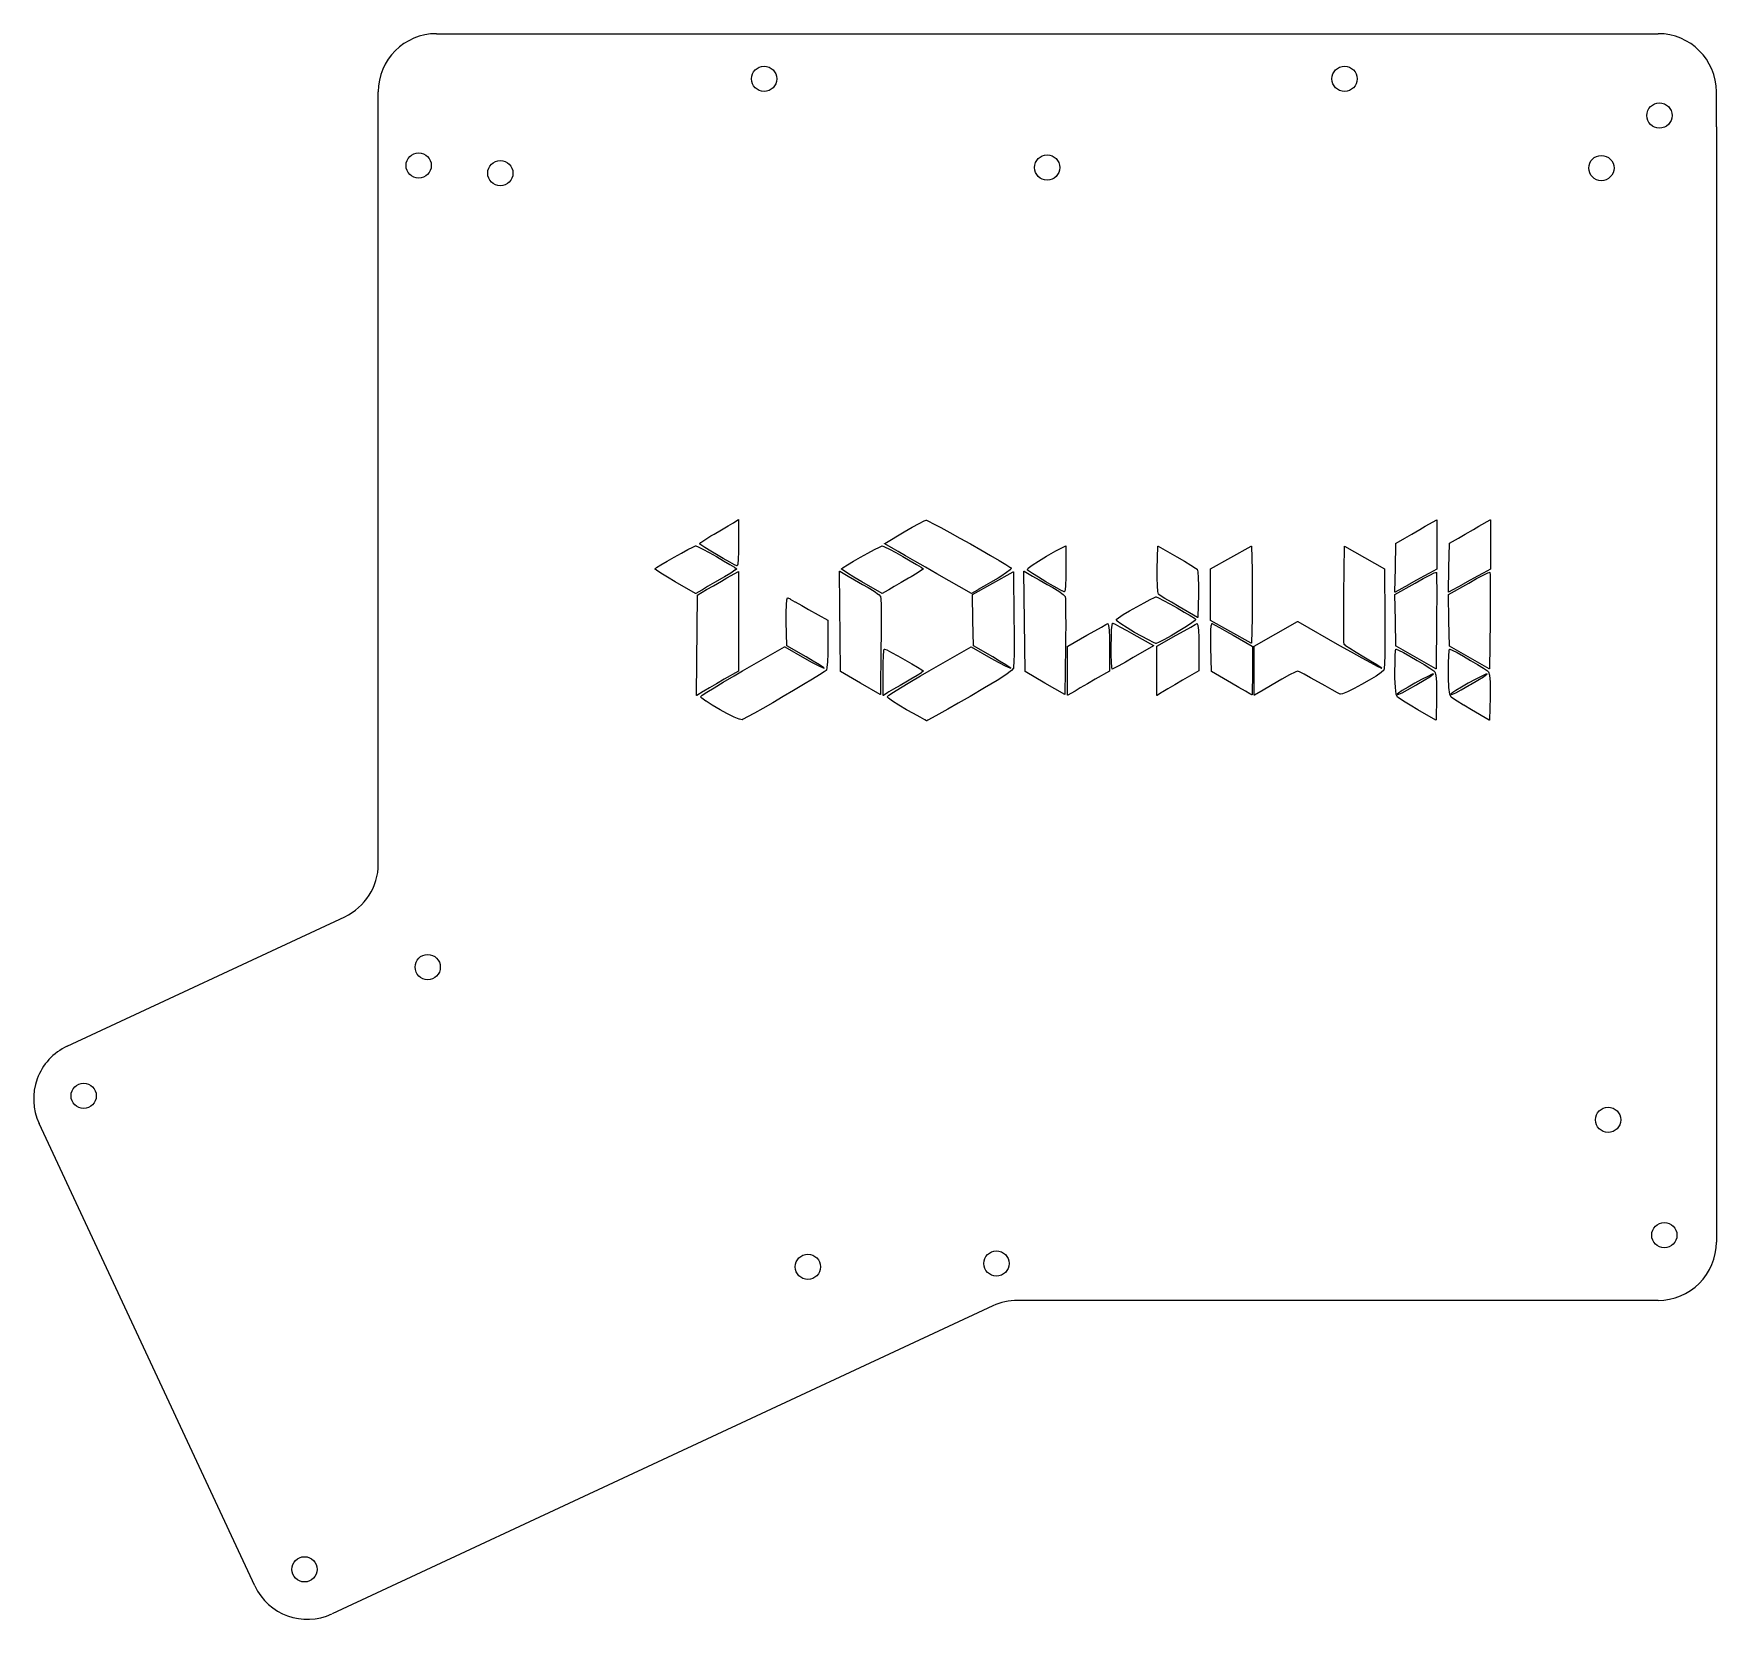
# Model space of a CAD drawing. Header units: millimetres. Extents: x 0 to 203, y 0 to 191.
import ezdxf

# ---------------------------------------------------------------- set-up
doc = ezdxf.new("R2010")
doc.units = ezdxf.units.MM
doc.layers.add('Cut', color=7, linetype='Continuous', lineweight=0, true_color=0xde3535)
doc.layers.add('Engraving', color=7, linetype='Continuous', lineweight=0, true_color=0x3866dc)

msp = doc.modelspace()

# ---------------------------------------------------------------- linework, layer by layer
at = {"layer": 'Cut', "lineweight": 0}
for p, q in [((48.49, 190.94), (52.03, 190.94)), ((52.03, 190.94), (87.94, 190.94)), ((87.94, 190.94), (157.82, 190.94)), ((157.82, 190.94), (193.52, 190.94)), ((193.52, 190.94), (195.58, 190.94)), ((41.49, 90.95), (41.49, 179.74)), ((202.58, 179.74), (202.58, 45.41)), ((4.04, 69.03), (37.45, 84.6)), ((26.62, 4.04), (0.66, 59.72)), ((115.49, 37.75), (35.92, 0.66)), ((195.58, 38.41), (118.45, 38.41))]:
    msp.add_line(p, q, dxfattribs=at)
at = {"layer": 'Cut'}
for p, q in [((41.49, 179.74), (41.49, 183.94)), ((202.58, 179.74), (202.58, 183.94))]:
    msp.add_line(p, q, dxfattribs=at)
at = {"layer": 'Cut', "lineweight": 0}
for centre in [(87.94, 185.5), (157.82, 185.5), (195.73, 181.08), (46.35, 175.07), (122.02, 174.82), (188.74, 174.76), (56.18, 174.14), (47.44, 78.54), (6.02, 63.04), (189.55, 60.15), (196.32, 46.26), (93.21, 42.45), (115.91, 42.85), (32.61, 6.02)]:
    msp.add_circle(centre, 1.52, dxfattribs=at)
for centre, start, end in [((48.49, 183.94), 90, 180), ((195.58, 183.94), 0, 90), ((34.49, 90.95), 294.9981, 360), ((7, 62.68), 114.9981, 204.9998), ((195.58, 45.41), 269.9999, 0), ((118.45, 31.41), 89.9999, 114.9954), ((32.96, 7), 204.9998, 294.9954)]:
    msp.add_arc(centre, 7, start, end, dxfattribs=at)
at = {"layer": 'Engraving', "linetype": 'Continuous'}
for p, q in [((83.62, 131.67), (84.19, 132)), ((84.19, 132), (84.3, 132.07)), ((84.3, 132.07), (84.84, 132.42)), ((84.84, 132.42), (84.84, 132.42)), ((84.84, 132.42), (84.84, 132.42)), ((84.84, 132.42), (84.85, 132.42)), ((84.85, 132.42), (84.85, 132.42)), ((84.85, 132.42), (84.86, 132.42)), ((84.85, 132.42), (84.85, 132.42)), ((84.85, 132.42), (84.85, 132.42)), ((84.85, 132.42), (84.85, 132.42)), ((84.85, 132.42), (84.85, 132.42)), ((84.85, 132.42), (84.85, 132.42)), ((84.85, 132.42), (84.85, 132.42)), ((84.86, 132.42), (84.86, 132.42)), ((84.86, 132.42), (84.86, 132.42)), ((84.86, 132.42), (84.86, 132.42)), ((84.86, 132.42), (84.87, 132.41)), ((84.87, 132.41), (84.87, 132.41)), ((84.87, 132.41), (84.87, 132.41)), ((84.87, 132.41), (84.87, 132.41)), ((84.87, 132.41), (84.87, 132.41)), ((84.87, 132.41), (84.87, 132.41)), ((84.87, 132.41), (84.87, 132.41)), ((84.87, 132.41), (84.87, 132.41)), ((84.87, 132.41), (84.87, 132.4)), ((84.87, 132.4), (84.87, 132.4)), ((84.87, 132.4), (84.87, 132.4)), ((84.87, 132.4), (84.87, 132.4)), ((84.87, 132.4), (84.87, 129.62)), ((105.78, 131.5), (106.6, 131.96)), ((106.6, 131.96), (107.2, 132.26)), ((106.6, 131.96), (106.6, 131.96)), ((106.6, 131.96), (106.6, 131.96)), ((107.2, 132.26), (107.46, 132.35)), ((107.2, 132.26), (107.2, 132.26)), ((107.2, 132.26), (107.2, 132.26)), ((107.46, 132.35), (107.46, 132.36)), ((107.46, 132.36), (107.47, 132.36)), ((107.46, 132.35), (107.46, 132.35)), ((107.46, 132.35), (107.46, 132.35)), ((107.47, 132.36), (107.47, 132.36)), ((107.47, 132.36), (107.47, 132.35)), ((107.47, 132.36), (107.47, 132.36)), ((107.47, 132.35), (107.47, 132.35)), ((107.47, 132.35), (107.47, 132.35)), ((107.47, 132.35), (107.48, 132.35)), ((107.48, 132.35), (107.73, 132.24)), ((107.73, 132.24), (107.73, 132.24)), ((107.73, 132.24), (107.74, 132.24)), ((107.74, 132.24), (108.34, 131.93)), ((108.34, 131.93), (108.34, 131.93)), ((108.34, 131.93), (108.34, 131.93)), ((108.34, 131.93), (109.21, 131.46)), ((167.54, 131.62), (168.91, 132.4)), ((168.91, 132.4), (168.92, 132.4)), ((168.92, 132.4), (168.92, 132.4)), ((168.92, 132.4), (168.92, 132.4)), ((168.92, 132.4), (168.92, 132.4)), ((168.92, 132.4), (168.93, 132.4)), ((168.93, 132.4), (168.93, 132.4)), ((168.93, 132.4), (168.93, 132.4)), ((168.93, 132.4), (168.93, 132.4)), ((168.93, 132.4), (168.93, 132.4)), ((168.93, 132.4), (168.93, 132.4)), ((168.93, 132.4), (168.93, 132.4)), ((168.93, 132.4), (168.93, 132.4)), ((168.93, 132.4), (168.94, 132.39)), ((168.94, 132.39), (168.94, 132.39)), ((168.94, 132.39), (168.94, 132.39)), ((168.94, 132.39), (168.94, 132.39)), ((168.94, 132.39), (168.94, 132.39)), ((168.94, 132.39), (168.95, 132.39)), ((168.95, 132.38), (168.94, 129.43)), ((168.95, 132.39), (168.95, 132.39)), ((168.95, 132.39), (168.95, 132.39)), ((168.95, 132.39), (168.95, 132.38)), ((168.95, 132.38), (168.95, 132.38)), ((173.99, 131.62), (175.36, 132.4)), ((175.36, 132.4), (175.37, 132.4)), ((175.37, 132.4), (175.38, 132.4)), ((175.37, 132.4), (175.37, 132.4)), ((175.37, 132.4), (175.37, 132.4)), ((175.37, 132.4), (175.37, 132.4)), ((175.37, 132.4), (175.37, 132.4)), ((175.38, 132.4), (175.38, 132.4)), ((175.38, 132.4), (175.38, 132.4)), ((175.38, 132.4), (175.38, 132.4)), ((175.38, 132.4), (175.38, 132.4)), ((175.38, 132.4), (175.38, 132.4)), ((175.38, 132.4), (175.38, 132.4)), ((175.38, 132.4), (175.39, 132.39)), ((175.39, 132.39), (175.39, 132.39)), ((175.39, 132.39), (175.39, 132.39)), ((175.39, 132.39), (175.39, 132.39)), ((175.39, 132.39), (175.39, 132.39)), ((175.39, 132.39), (175.4, 132.39)), ((175.4, 132.38), (175.39, 129.43)), ((175.4, 132.39), (175.4, 132.39)), ((175.4, 132.39), (175.4, 132.39)), ((175.4, 132.39), (175.4, 132.38)), ((175.4, 132.38), (175.4, 132.38)), ((80.2, 129.51), (80.33, 129.67)), ((80.33, 129.68), (80.8, 130.01)), ((80.33, 129.67), (80.33, 129.68)), ((80.33, 129.67), (80.33, 129.67)), ((80.8, 130.01), (81.52, 130.46)), ((80.8, 130.01), (80.8, 130.01)), ((80.8, 130.01), (80.8, 130.01)), ((81.52, 130.46), (81.92, 130.69)), ((81.52, 130.46), (81.52, 130.46)), ((81.52, 130.46), (81.52, 130.46)), ((81.92, 130.69), (82.82, 131.2)), ((81.92, 130.69), (81.92, 130.69)), ((81.92, 130.69), (81.92, 130.69)), ((82.82, 131.2), (83.62, 131.67)), ((102.46, 129.55), (104.81, 130.95)), ((104.81, 130.95), (105.77, 131.5)), ((104.81, 130.95), (104.81, 130.95)), ((104.81, 130.95), (104.81, 130.95)), ((105.77, 131.5), (105.77, 131.5)), ((105.77, 131.5), (105.78, 131.5)), ((109.21, 131.46), (109.21, 131.46)), ((109.21, 131.46), (109.21, 131.46)), ((109.21, 131.46), (110.29, 130.87)), ((110.29, 130.87), (110.29, 130.87)), ((110.29, 130.87), (110.29, 130.87)), ((110.29, 130.87), (111.5, 130.2)), ((111.5, 130.2), (111.5, 130.2)), ((111.5, 130.2), (111.5, 130.2)), ((111.5, 130.2), (112.77, 129.49)), ((164.02, 129.58), (165.09, 130.21)), ((165.09, 130.21), (165.91, 130.68)), ((165.09, 130.21), (165.09, 130.21)), ((165.09, 130.21), (165.09, 130.21)), ((165.91, 130.68), (166.89, 131.24)), ((165.91, 130.68), (165.91, 130.68)), ((165.91, 130.68), (165.91, 130.68)), ((166.89, 131.24), (167.54, 131.62)), ((166.89, 131.24), (166.89, 131.24)), ((166.89, 131.24), (166.89, 131.24)), ((167.54, 131.62), (167.54, 131.62)), ((167.54, 131.62), (167.54, 131.62)), ((170.47, 129.58), (171.54, 130.21)), ((171.54, 130.21), (172.36, 130.68)), ((171.54, 130.21), (171.54, 130.21)), ((171.54, 130.21), (171.54, 130.21)), ((172.36, 130.68), (173.34, 131.24)), ((172.36, 130.68), (172.36, 130.68)), ((172.36, 130.68), (172.36, 130.68)), ((173.34, 131.24), (173.99, 131.62)), ((173.34, 131.24), (173.34, 131.24)), ((173.34, 131.24), (173.34, 131.24)), ((173.99, 131.62), (173.99, 131.62)), ((173.99, 131.62), (173.99, 131.62)), ((76.25, 127.41), (77.11, 127.9)), ((77.11, 127.9), (77.98, 128.39)), ((77.11, 127.9), (77.11, 127.9)), ((77.11, 127.9), (77.11, 127.9)), ((77.98, 128.39), (78.77, 128.81)), ((77.98, 128.39), (77.98, 128.39)), ((77.98, 128.39), (77.98, 128.39)), ((78.77, 128.81), (79.37, 129.12)), ((78.77, 128.81), (78.77, 128.81)), ((78.77, 128.81), (78.77, 128.81)), ((79.37, 129.12), (79.69, 129.26)), ((79.37, 129.12), (79.37, 129.12)), ((79.37, 129.12), (79.37, 129.12)), ((79.69, 129.26), (79.7, 129.26)), ((79.7, 129.26), (79.7, 129.26)), ((79.7, 129.26), (79.71, 129.26)), ((79.71, 129.26), (79.72, 129.26)), ((79.72, 129.26), (79.72, 129.26)), ((79.72, 129.26), (79.72, 129.26)), ((79.72, 129.26), (79.73, 129.26)), ((79.72, 129.26), (79.72, 129.26)), ((79.72, 129.26), (79.72, 129.26)), ((79.73, 129.26), (80, 129.15)), ((80, 129.15), (80, 129.15)), ((80, 129.15), (80, 129.15)), ((80, 129.15), (80.57, 128.86)), ((80.19, 129.49), (80.19, 129.5)), ((80.19, 129.5), (80.19, 129.5)), ((80.19, 129.5), (80.19, 129.5)), ((80.19, 129.5), (80.19, 129.5)), ((80.19, 129.5), (80.2, 129.5)), ((80.19, 129.48), (80.19, 129.49)), ((80.19, 129.49), (80.19, 129.49)), ((80.19, 129.49), (80.19, 129.49)), ((80.19, 129.49), (80.19, 129.49)), ((80.19, 129.49), (80.19, 129.49)), ((80.19, 129.49), (80.19, 129.49)), ((80.2, 129.48), (80.19, 129.48)), ((80.19, 129.48), (80.19, 129.48)), ((80.2, 129.5), (80.2, 129.51)), ((80.32, 129.38), (80.2, 129.48)), ((80.2, 129.48), (80.2, 129.48)), ((80.2, 129.48), (80.2, 129.48)), ((80.2, 129.48), (80.2, 129.48)), ((80.2, 129.48), (80.2, 129.48)), ((80.33, 129.38), (80.32, 129.38)), ((80.32, 129.38), (80.32, 129.38)), ((80.79, 129.08), (80.33, 129.38)), ((80.57, 128.86), (80.57, 128.86)), ((80.57, 128.86), (80.57, 128.86)), ((80.57, 128.86), (81.34, 128.45)), ((80.8, 129.08), (80.79, 129.08)), ((81.52, 128.64), (80.8, 129.08)), ((80.8, 129.08), (80.8, 129.08)), ((81.34, 128.45), (81.34, 128.45)), ((81.34, 128.45), (81.34, 128.45)), ((81.34, 128.45), (82.21, 127.97)), ((82.4, 128.11), (81.52, 128.64)), ((81.52, 128.64), (81.52, 128.64)), ((81.52, 128.64), (81.52, 128.64)), ((82.21, 127.97), (82.21, 127.97)), ((82.21, 127.97), (82.21, 127.97)), ((82.21, 127.97), (83.07, 127.48)), ((83.01, 127.75), (82.4, 128.11)), ((82.4, 128.11), (82.4, 128.11)), ((82.4, 128.11), (82.4, 128.11)), ((83.81, 127.29), (83.01, 127.75)), ((83.01, 127.75), (83.01, 127.75)), ((83.01, 127.75), (83.01, 127.75)), ((84.82, 127.65), (84.76, 127.07)), ((84.86, 128.54), (84.82, 127.66)), ((84.82, 127.66), (84.82, 127.66)), ((84.82, 127.66), (84.82, 127.65)), ((84.87, 129.62), (84.86, 128.54)), ((84.86, 128.54), (84.86, 128.54)), ((84.86, 128.54), (84.86, 128.54)), ((84.87, 129.62), (84.87, 129.62)), ((84.87, 129.62), (84.87, 129.62)), ((98.7, 127.41), (99.56, 127.9)), ((99.56, 127.9), (100.43, 128.39)), ((99.56, 127.9), (99.56, 127.9)), ((99.56, 127.9), (99.56, 127.9)), ((100.43, 128.39), (101.22, 128.81)), ((100.43, 128.39), (100.43, 128.39)), ((100.43, 128.39), (100.43, 128.39)), ((101.22, 128.81), (101.82, 129.12)), ((101.22, 128.81), (101.22, 128.81)), ((101.22, 128.81), (101.22, 128.81)), ((101.82, 129.12), (101.82, 129.12)), ((101.82, 129.12), (101.83, 129.12)), ((101.83, 129.12), (102.14, 129.26)), ((102.14, 129.26), (102.15, 129.26)), ((102.15, 129.26), (102.15, 129.26)), ((102.15, 129.26), (102.17, 129.26)), ((102.17, 129.26), (102.17, 129.26)), ((102.17, 129.26), (102.17, 129.26)), ((102.17, 129.26), (102.17, 129.26)), ((102.17, 129.26), (102.45, 129.15)), ((102.17, 129.26), (102.17, 129.26)), ((102.17, 129.26), (102.17, 129.26)), ((102.17, 129.26), (102.17, 129.26)), ((102.44, 129.53), (102.45, 129.54)), ((102.45, 129.53), (102.44, 129.53)), ((102.44, 129.53), (102.44, 129.53)), ((102.44, 129.53), (102.44, 129.53)), ((102.45, 129.54), (102.45, 129.55)), ((102.45, 129.55), (102.45, 129.55)), ((102.45, 129.55), (102.45, 129.55)), ((102.45, 129.55), (102.45, 129.55)), ((102.45, 129.55), (102.46, 129.55)), ((102.45, 129.54), (102.45, 129.54)), ((102.45, 129.54), (102.45, 129.54)), ((102.45, 129.54), (102.45, 129.54)), ((102.45, 129.54), (102.45, 129.54)), ((102.45, 129.52), (102.45, 129.53)), ((102.46, 129.51), (102.45, 129.52)), ((102.45, 129.52), (102.45, 129.52)), ((102.45, 129.52), (102.45, 129.52)), ((102.45, 129.52), (102.45, 129.52)), ((102.45, 129.52), (102.45, 129.52)), ((102.45, 129.52), (102.45, 129.52)), ((102.45, 129.52), (102.45, 129.52)), ((102.45, 129.52), (102.45, 129.52)), ((102.45, 129.15), (102.45, 129.15)), ((102.45, 129.15), (102.45, 129.15)), ((102.45, 129.15), (103.02, 128.86)), ((103.5, 128.91), (102.46, 129.51)), ((103.02, 128.86), (103.02, 128.86)), ((103.02, 128.86), (103.02, 128.86)), ((103.02, 128.86), (103.79, 128.45)), ((103.52, 128.89), (103.5, 128.91)), ((103.5, 128.91), (103.5, 128.91)), ((104.08, 128.57), (103.52, 128.89)), ((103.52, 128.89), (103.52, 128.89)), ((103.52, 128.89), (103.52, 128.89)), ((103.79, 128.45), (103.79, 128.45)), ((103.79, 128.45), (103.79, 128.45)), ((103.79, 128.45), (104.66, 127.97)), ((104.97, 128.06), (104.08, 128.57)), ((104.08, 128.57), (104.08, 128.57)), ((104.08, 128.57), (104.08, 128.57)), ((104.66, 127.97), (104.66, 127.97)), ((104.66, 127.97), (104.66, 127.97)), ((104.66, 127.97), (105.52, 127.48)), ((106.09, 127.42), (104.97, 128.06)), ((104.97, 128.06), (104.97, 128.06)), ((104.97, 128.06), (104.97, 128.06)), ((112.77, 129.49), (112.77, 129.49)), ((112.77, 129.49), (112.77, 129.49)), ((112.77, 129.49), (114.03, 128.77)), ((114.03, 128.77), (114.03, 128.77)), ((114.03, 128.77), (114.03, 128.77)), ((114.03, 128.77), (115.2, 128.1)), ((115.2, 128.1), (115.2, 128.1)), ((115.2, 128.1), (115.2, 128.1)), ((115.2, 128.1), (116.23, 127.51)), ((120.97, 127.43), (121.95, 128.02)), ((121.95, 128.02), (123.07, 128.65)), ((121.95, 128.02), (121.95, 128.02)), ((121.95, 128.02), (121.95, 128.02)), ((123.07, 128.65), (123.71, 128.99)), ((123.07, 128.65), (123.07, 128.65)), ((123.07, 128.65), (123.07, 128.65)), ((123.71, 128.99), (124.25, 129.27)), ((123.71, 128.99), (123.71, 128.99)), ((123.71, 128.99), (123.71, 128.99)), ((124.25, 129.27), (124.26, 129.28)), ((124.25, 129.27), (124.25, 129.27)), ((124.26, 129.28), (124.27, 129.28)), ((124.26, 129.28), (124.26, 129.28)), ((124.26, 129.28), (124.26, 129.28)), ((124.26, 129.28), (124.26, 129.28)), ((124.27, 129.28), (124.27, 129.28)), ((124.27, 129.28), (124.27, 129.28)), ((124.27, 129.28), (124.27, 129.27)), ((124.27, 129.27), (124.27, 129.27)), ((124.27, 129.27), (124.27, 129.27)), ((124.27, 129.27), (124.27, 129.27)), ((124.27, 129.27), (124.27, 129.27)), ((124.27, 129.27), (124.28, 129.27)), ((124.28, 129.27), (124.28, 129.27)), ((124.28, 129.27), (124.28, 129.27)), ((124.28, 129.27), (124.28, 129.27)), ((124.28, 129.27), (124.28, 129.26)), ((124.28, 129.26), (124.28, 129.26)), ((124.28, 129.26), (124.28, 129.26)), ((124.28, 129.26), (124.28, 129.26)), ((124.28, 129.26), (124.28, 129.26)), ((124.28, 129.26), (124.28, 126.5)), ((135.28, 126.44), (135.34, 129.21)), ((135.34, 129.21), (135.35, 129.21)), ((135.35, 129.21), (135.35, 129.22)), ((135.35, 129.22), (135.35, 129.22)), ((135.35, 129.22), (135.35, 129.22)), ((135.35, 129.22), (135.35, 129.22)), ((135.35, 129.22), (135.35, 129.22)), ((135.35, 129.22), (135.36, 129.22)), ((135.35, 129.21), (135.35, 129.21)), ((135.35, 129.21), (135.35, 129.21)), ((135.35, 129.21), (135.35, 129.21)), ((135.36, 129.22), (135.36, 129.23)), ((135.36, 129.23), (135.37, 129.23)), ((135.36, 129.22), (135.36, 129.22)), ((135.36, 129.22), (135.36, 129.22)), ((135.37, 129.23), (135.37, 129.23)), ((135.37, 129.23), (135.37, 129.23)), ((135.37, 129.23), (135.37, 129.23)), ((135.37, 129.23), (135.37, 129.23)), ((135.37, 129.23), (135.38, 129.22)), ((135.37, 129.23), (135.37, 129.23)), ((135.37, 129.23), (135.37, 129.23)), ((135.37, 129.23), (135.37, 129.23)), ((135.38, 129.22), (137.61, 127.95)), ((137.61, 127.95), (137.61, 127.95)), ((137.61, 127.95), (137.61, 127.95)), ((137.61, 127.95), (138.55, 127.41)), ((141.7, 126.51), (146.58, 129.24)), ((146.58, 129.24), (146.59, 129.24)), ((146.59, 129.24), (146.59, 129.24)), ((146.59, 129.24), (146.59, 129.24)), ((146.59, 129.24), (146.59, 129.24)), ((146.59, 129.24), (146.59, 129.24)), ((146.59, 129.24), (146.6, 129.24)), ((146.6, 129.24), (146.6, 129.24)), ((146.6, 129.24), (146.6, 129.24)), ((146.6, 129.24), (146.6, 129.24)), ((146.6, 129.24), (146.6, 129.24)), ((146.6, 129.24), (146.6, 129.24)), ((146.6, 129.24), (146.6, 129.23)), ((146.6, 129.24), (146.6, 129.24)), ((146.6, 129.23), (146.61, 129.23)), ((146.61, 129.23), (146.61, 129.23)), ((146.61, 129.23), (146.61, 129.23)), ((146.61, 129.23), (146.61, 129.23)), ((146.61, 129.23), (146.61, 129.23)), ((146.61, 129.23), (146.61, 129.23)), ((146.61, 129.23), (146.61, 129.23)), ((146.61, 129.23), (146.61, 129.22)), ((146.61, 129.22), (146.61, 129.22)), ((146.61, 129.22), (146.68, 126.38)), ((157.73, 123.44), (157.8, 129.21)), ((157.8, 129.22), (157.8, 129.23)), ((157.8, 129.23), (157.8, 129.23)), ((157.8, 129.23), (157.8, 129.23)), ((157.8, 129.23), (157.81, 129.23)), ((157.8, 129.21), (157.8, 129.22)), ((157.8, 129.22), (157.8, 129.22)), ((157.8, 129.22), (157.8, 129.22)), ((157.8, 129.22), (157.8, 129.22)), ((157.8, 129.22), (157.8, 129.22)), ((157.81, 129.23), (157.81, 129.23)), ((157.81, 129.23), (157.81, 129.23)), ((157.81, 129.23), (157.81, 129.23)), ((157.81, 129.23), (157.81, 129.23)), ((157.81, 129.23), (157.81, 129.23)), ((157.81, 129.23), (157.81, 129.23)), ((157.81, 129.23), (157.81, 129.23)), ((157.81, 129.23), (157.82, 129.23)), ((157.82, 129.23), (157.82, 129.23)), ((157.82, 129.23), (157.82, 129.23)), ((157.82, 129.23), (157.82, 129.23)), ((157.82, 129.23), (157.83, 129.23)), ((157.83, 129.23), (157.83, 129.23)), ((157.83, 129.23), (160.22, 127.86)), ((160.22, 127.86), (162.61, 126.49)), ((163.94, 126.63), (164.01, 129.56)), ((164.01, 129.57), (164.01, 129.58)), ((164.01, 129.58), (164.01, 129.58)), ((164.01, 129.58), (164.01, 129.58)), ((164.01, 129.58), (164.02, 129.58)), ((164.01, 129.56), (164.01, 129.57)), ((164.01, 129.57), (164.01, 129.57)), ((164.01, 129.57), (164.01, 129.57)), ((164.01, 129.57), (164.01, 129.57)), ((164.01, 129.57), (164.01, 129.57)), ((164.02, 129.58), (164.02, 129.58)), ((168.94, 129.43), (168.94, 129.43)), ((168.94, 129.43), (168.94, 126.49)), ((170.39, 126.63), (170.46, 129.56)), ((170.46, 129.57), (170.46, 129.58)), ((170.46, 129.58), (170.46, 129.58)), ((170.46, 129.58), (170.46, 129.58)), ((170.46, 129.58), (170.47, 129.58)), ((170.46, 129.56), (170.46, 129.57)), ((170.46, 129.57), (170.46, 129.57)), ((170.46, 129.57), (170.46, 129.57)), ((170.46, 129.57), (170.46, 129.57)), ((170.46, 129.57), (170.46, 129.57)), ((170.47, 129.58), (170.47, 129.58)), ((175.39, 129.43), (175.39, 129.43)), ((175.39, 129.43), (175.39, 126.49)), ((74.8, 126.49), (74.8, 126.5)), ((74.8, 126.5), (74.8, 126.5)), ((74.8, 126.5), (74.81, 126.5)), ((74.8, 126.48), (74.8, 126.49)), ((74.8, 126.49), (74.8, 126.49)), ((74.8, 126.49), (74.8, 126.49)), ((74.8, 126.49), (74.8, 126.49)), ((74.8, 126.49), (74.8, 126.49)), ((74.8, 126.49), (74.8, 126.49)), ((74.8, 126.49), (74.8, 126.49)), ((74.8, 126.47), (74.8, 126.48)), ((74.8, 126.48), (74.8, 126.48)), ((74.8, 126.48), (74.8, 126.48)), ((74.8, 126.48), (74.8, 126.48)), ((74.8, 126.48), (74.8, 126.48)), ((74.81, 126.47), (74.8, 126.47)), ((74.8, 126.47), (74.8, 126.47)), ((74.8, 126.47), (74.8, 126.47)), ((74.8, 126.47), (74.8, 126.47)), ((74.8, 126.47), (74.8, 126.47)), ((74.81, 126.5), (75, 126.66)), ((74.81, 126.5), (74.81, 126.5)), ((74.99, 126.32), (74.81, 126.47)), ((74.81, 126.47), (74.81, 126.47)), ((75, 126.32), (74.99, 126.32)), ((75, 126.66), (75.52, 126.98)), ((75, 126.66), (75, 126.66)), ((75, 126.66), (75, 126.66)), ((75.52, 125.98), (75, 126.32)), ((75, 126.32), (75, 126.32)), ((75.52, 126.98), (76.25, 127.41)), ((75.52, 126.98), (75.52, 126.98)), ((75.52, 126.98), (75.52, 126.98)), ((76.3, 125.5), (75.52, 125.98)), ((75.52, 125.98), (75.52, 125.98)), ((75.52, 125.98), (75.52, 125.98)), ((76.25, 127.41), (76.25, 127.41)), ((76.25, 127.41), (76.25, 127.41)), ((83.07, 127.48), (83.07, 127.48)), ((83.07, 127.48), (83.07, 127.48)), ((83.07, 127.48), (83.83, 127.03)), ((83.92, 125.99), (83.19, 125.55)), ((83.47, 125.41), (84.84, 126.19)), ((84.39, 126.97), (83.81, 127.29)), ((83.81, 127.29), (83.81, 127.29)), ((83.81, 127.29), (83.81, 127.29)), ((83.83, 127.03), (83.83, 127.03)), ((83.83, 127.03), (83.83, 127.03)), ((83.83, 127.03), (84.38, 126.69)), ((84.43, 126.32), (83.92, 125.99)), ((83.92, 125.99), (83.92, 125.99)), ((83.92, 125.99), (83.92, 125.99)), ((84.38, 126.69), (84.38, 126.69)), ((84.38, 126.69), (84.38, 126.69)), ((84.38, 126.69), (84.62, 126.51)), ((84.66, 126.85), (84.39, 126.97)), ((84.39, 126.97), (84.39, 126.97)), ((84.39, 126.97), (84.39, 126.97)), ((84.44, 126.32), (84.43, 126.32)), ((84.63, 126.47), (84.44, 126.32)), ((84.44, 126.32), (84.44, 126.32)), ((84.62, 126.51), (84.62, 126.51)), ((84.62, 126.51), (84.63, 126.51)), ((84.63, 126.51), (84.63, 126.51)), ((84.63, 126.51), (84.63, 126.51)), ((84.63, 126.51), (84.63, 126.51)), ((84.63, 126.51), (84.63, 126.51)), ((84.63, 126.51), (84.63, 126.5)), ((84.63, 126.5), (84.63, 126.49)), ((84.63, 126.49), (84.63, 126.49)), ((84.63, 126.49), (84.63, 126.49)), ((84.63, 126.49), (84.63, 126.49)), ((84.63, 126.49), (84.63, 126.49)), ((84.63, 126.49), (84.63, 126.48)), ((84.63, 126.48), (84.63, 126.48)), ((84.63, 126.48), (84.63, 126.48)), ((84.63, 126.48), (84.63, 126.48)), ((84.63, 126.48), (84.63, 126.48)), ((84.63, 126.48), (84.63, 126.48)), ((84.63, 126.48), (84.63, 126.48)), ((84.63, 126.48), (84.63, 126.47)), ((84.63, 126.47), (84.63, 126.47)), ((84.67, 126.85), (84.66, 126.85)), ((84.68, 126.85), (84.67, 126.85)), ((84.67, 126.85), (84.67, 126.85)), ((84.67, 126.85), (84.67, 126.85)), ((84.67, 126.85), (84.67, 126.85)), ((84.67, 126.85), (84.67, 126.85)), ((84.69, 126.86), (84.68, 126.85)), ((84.68, 126.85), (84.68, 126.85)), ((84.68, 126.85), (84.68, 126.85)), ((84.68, 126.85), (84.68, 126.85)), ((84.68, 126.85), (84.68, 126.85)), ((84.68, 126.85), (84.68, 126.85)), ((84.68, 126.85), (84.68, 126.85)), ((84.68, 126.85), (84.68, 126.85)), ((84.76, 127.06), (84.69, 126.86)), ((84.69, 126.86), (84.69, 126.86)), ((84.69, 126.86), (84.69, 126.86)), ((84.69, 126.86), (84.69, 126.86)), ((84.69, 126.86), (84.69, 126.86)), ((84.76, 127.07), (84.76, 127.07)), ((84.76, 127.07), (84.76, 127.06)), ((84.84, 126.19), (84.85, 126.19)), ((84.85, 126.19), (84.85, 126.19)), ((84.85, 126.19), (84.85, 126.19)), ((84.85, 126.19), (84.85, 126.19)), ((84.85, 126.19), (84.85, 126.19)), ((84.85, 126.19), (84.85, 126.19)), ((84.85, 126.19), (84.85, 126.19)), ((84.85, 126.19), (84.85, 126.19)), ((84.85, 126.19), (84.86, 126.19)), ((84.86, 126.19), (84.86, 126.19)), ((84.86, 126.19), (84.86, 126.19)), ((84.86, 126.19), (84.86, 126.19)), ((84.86, 126.19), (84.87, 126.18)), ((84.87, 126.18), (84.87, 126.18)), ((84.87, 126.18), (84.87, 126.18)), ((84.87, 126.18), (84.87, 126.18)), ((84.87, 126.18), (84.87, 126.18)), ((84.87, 126.18), (84.87, 126.18)), ((84.87, 126.18), (84.87, 126.18)), ((84.87, 126.18), (84.87, 126.18)), ((84.87, 126.18), (84.87, 126.17)), ((84.87, 126.17), (84.87, 126.17)), ((84.87, 126.17), (84.87, 114.21)), ((97, 126.18), (97, 126.19)), ((97, 126.19), (97, 126.19)), ((97, 126.19), (97, 126.19)), ((97, 126.19), (97, 126.19)), ((97, 126.19), (97.01, 126.19)), ((97.13, 114.14), (97, 126.18)), ((97, 126.18), (97, 126.18)), ((97, 126.18), (97, 126.18)), ((97.01, 126.19), (97.01, 126.2)), ((97.01, 126.2), (97.01, 126.2)), ((97.01, 126.2), (97.01, 126.2)), ((97.01, 126.2), (97.01, 126.2)), ((97.01, 126.2), (97.02, 126.2)), ((97.02, 126.2), (97.02, 126.2)), ((97.02, 126.2), (97.02, 126.2)), ((97.02, 126.2), (97.02, 126.2)), ((97.02, 126.2), (97.02, 126.2)), ((97.02, 126.2), (97.02, 126.2)), ((97.02, 126.2), (97.02, 126.2)), ((97.02, 126.2), (97.02, 126.2)), ((97.02, 126.2), (97.03, 126.2)), ((97.03, 126.2), (97.03, 126.2)), ((97.03, 126.2), (97.03, 126.2)), ((97.03, 126.2), (97.04, 126.2)), ((97.03, 126.2), (97.03, 126.2)), ((97.04, 126.2), (97.04, 126.2)), ((97.04, 126.2), (97.04, 126.2)), ((97.04, 126.2), (98.05, 125.61)), ((97.25, 126.49), (97.26, 126.5)), ((97.25, 126.48), (97.25, 126.49)), ((97.25, 126.49), (97.25, 126.49)), ((97.25, 126.49), (97.25, 126.49)), ((97.25, 126.49), (97.25, 126.49)), ((97.25, 126.49), (97.25, 126.49)), ((97.25, 126.49), (97.25, 126.49)), ((97.25, 126.49), (97.25, 126.49)), ((97.25, 126.47), (97.25, 126.48)), ((97.25, 126.48), (97.25, 126.48)), ((97.25, 126.48), (97.25, 126.48)), ((97.25, 126.48), (97.25, 126.48)), ((97.25, 126.48), (97.25, 126.48)), ((97.26, 126.47), (97.25, 126.47)), ((97.25, 126.47), (97.25, 126.47)), ((97.25, 126.47), (97.25, 126.47)), ((97.26, 126.5), (97.45, 126.66)), ((97.26, 126.5), (97.26, 126.5)), ((97.26, 126.5), (97.26, 126.5)), ((97.26, 126.5), (97.26, 126.5)), ((97.45, 126.32), (97.26, 126.47)), ((97.26, 126.47), (97.26, 126.47)), ((97.26, 126.47), (97.26, 126.47)), ((97.26, 126.47), (97.26, 126.47)), ((97.45, 126.66), (97.46, 126.66)), ((97.97, 125.98), (97.45, 126.32)), ((97.45, 126.32), (97.45, 126.32)), ((97.45, 126.32), (97.45, 126.32)), ((97.46, 126.66), (97.97, 126.98)), ((97.46, 126.66), (97.46, 126.66)), ((97.97, 126.98), (98.7, 127.41)), ((97.97, 126.98), (97.97, 126.98)), ((97.97, 126.98), (97.97, 126.98)), ((98.75, 125.5), (97.97, 125.98)), ((97.97, 125.98), (97.97, 125.98)), ((97.97, 125.98), (97.97, 125.98)), ((98.05, 125.61), (98.84, 125.16)), ((98.7, 127.41), (98.7, 127.41)), ((98.7, 127.41), (98.7, 127.41)), ((105.52, 127.48), (105.52, 127.48)), ((105.52, 127.48), (105.52, 127.48)), ((105.52, 127.48), (106.28, 127.03)), ((106.37, 125.99), (105.64, 125.55)), ((107.37, 126.68), (106.09, 127.42)), ((106.09, 127.42), (106.09, 127.42)), ((106.09, 127.42), (106.09, 127.42)), ((106.28, 127.03), (106.28, 127.03)), ((106.28, 127.03), (106.28, 127.03)), ((106.28, 127.03), (106.83, 126.69)), ((106.88, 126.32), (106.37, 125.99)), ((106.37, 125.99), (106.37, 125.99)), ((106.37, 125.99), (106.37, 125.99)), ((106.83, 126.69), (106.83, 126.69)), ((106.83, 126.69), (106.83, 126.69)), ((106.83, 126.69), (107.07, 126.51)), ((106.89, 126.32), (106.88, 126.32)), ((106.88, 126.32), (106.88, 126.32)), ((107.08, 126.47), (106.89, 126.32)), ((107.07, 126.51), (107.07, 126.51)), ((107.07, 126.51), (107.08, 126.51)), ((107.08, 126.51), (107.08, 126.51)), ((107.08, 126.51), (107.08, 126.51)), ((107.08, 126.51), (107.08, 126.51)), ((107.08, 126.51), (107.08, 126.51)), ((107.08, 126.51), (107.08, 126.5)), ((107.08, 126.5), (107.08, 126.49)), ((107.08, 126.49), (107.09, 126.49)), ((107.09, 126.48), (107.08, 126.48)), ((107.08, 126.48), (107.08, 126.48)), ((107.08, 126.48), (107.08, 126.48)), ((107.08, 126.48), (107.08, 126.48)), ((107.08, 126.48), (107.08, 126.47)), ((107.08, 126.47), (107.08, 126.47)), ((107.09, 126.49), (107.09, 126.49)), ((107.09, 126.49), (107.09, 126.49)), ((107.09, 126.49), (107.09, 126.49)), ((107.09, 126.49), (107.09, 126.48)), ((107.09, 126.48), (107.09, 126.48)), ((107.09, 126.48), (107.09, 126.48)), ((108.72, 125.91), (107.37, 126.68)), ((107.37, 126.68), (107.37, 126.68)), ((112.9, 123.52), (108.72, 125.91)), ((108.72, 125.91), (108.72, 125.91)), ((115.47, 124.77), (117.92, 126.13)), ((116.23, 127.51), (116.23, 127.51)), ((116.23, 127.51), (116.23, 127.51)), ((116.23, 127.51), (117.03, 127.03)), ((117.14, 126.04), (116.45, 125.59)), ((117.03, 127.03), (117.03, 127.03)), ((117.03, 127.03), (117.03, 127.03)), ((117.03, 127.03), (117.54, 126.71)), ((117.57, 126.39), (117.14, 126.04)), ((117.14, 126.04), (117.14, 126.04)), ((117.14, 126.04), (117.14, 126.04)), ((117.54, 126.71), (117.54, 126.71)), ((117.54, 126.71), (117.54, 126.71)), ((117.54, 126.71), (117.67, 126.62)), ((117.58, 126.4), (117.57, 126.39)), ((117.57, 126.39), (117.57, 126.39)), ((117.57, 126.39), (117.57, 126.39)), ((117.67, 126.59), (117.58, 126.4)), ((117.58, 126.4), (117.58, 126.4)), ((117.58, 126.4), (117.58, 126.4)), ((117.58, 126.4), (117.58, 126.4)), ((117.67, 126.62), (117.67, 126.62)), ((117.67, 126.62), (117.67, 126.62)), ((117.67, 126.62), (117.67, 126.61)), ((117.67, 126.61), (117.67, 126.61)), ((117.67, 126.61), (117.67, 126.61)), ((117.67, 126.61), (117.67, 126.61)), ((117.67, 126.61), (117.68, 126.61)), ((117.68, 126.59), (117.67, 126.59)), ((117.67, 126.59), (117.67, 126.59)), ((117.67, 126.59), (117.67, 126.59)), ((117.68, 126.61), (117.68, 126.6)), ((117.68, 126.6), (117.68, 126.6)), ((117.68, 126.6), (117.68, 126.6)), ((117.68, 126.6), (117.68, 126.6)), ((117.68, 126.6), (117.68, 126.6)), ((117.68, 126.6), (117.68, 126.6)), ((117.68, 126.6), (117.68, 126.6)), ((117.68, 126.6), (117.68, 126.59)), ((117.92, 126.13), (117.92, 126.13)), ((117.92, 126.13), (117.93, 126.13)), ((117.93, 126.13), (117.94, 126.13)), ((117.93, 126.13), (117.93, 126.13)), ((117.93, 126.13), (117.93, 126.13)), ((117.93, 126.13), (117.93, 126.13)), ((117.94, 126.13), (117.94, 126.13)), ((117.94, 126.13), (117.94, 126.13)), ((117.94, 126.13), (117.94, 126.13)), ((117.94, 126.13), (117.94, 126.13)), ((117.94, 126.13), (117.94, 126.13)), ((117.94, 126.13), (117.94, 126.13)), ((117.94, 126.13), (117.94, 126.13)), ((117.94, 126.13), (117.95, 126.13)), ((117.95, 126.13), (117.95, 126.13)), ((117.95, 126.13), (117.95, 126.13)), ((117.95, 126.13), (117.95, 126.12)), ((117.95, 126.12), (117.95, 126.12)), ((117.95, 126.12), (117.95, 126.12)), ((117.95, 126.12), (117.95, 126.12)), ((117.95, 126.12), (117.95, 126.12)), ((117.95, 126.12), (117.95, 126.11)), ((117.95, 126.11), (118.02, 120.57)), ((119.21, 126.18), (119.22, 126.19)), ((119.28, 120.16), (119.21, 126.18)), ((119.21, 126.18), (119.21, 126.18)), ((119.21, 126.18), (119.21, 126.18)), ((119.22, 126.19), (119.22, 126.2)), ((119.22, 126.2), (119.22, 126.2)), ((119.22, 126.2), (119.22, 126.2)), ((119.22, 126.2), (119.22, 126.2)), ((119.22, 126.2), (119.23, 126.2)), ((119.22, 126.19), (119.22, 126.19)), ((119.22, 126.19), (119.22, 126.19)), ((119.22, 126.19), (119.22, 126.19)), ((119.22, 126.19), (119.22, 126.19)), ((119.23, 126.2), (119.23, 126.2)), ((119.23, 126.2), (119.23, 126.2)), ((119.23, 126.2), (119.23, 126.2)), ((119.23, 126.2), (119.24, 126.2)), ((119.24, 126.2), (119.24, 126.2)), ((119.24, 126.2), (119.24, 126.2)), ((119.24, 126.2), (119.25, 126.2)), ((119.24, 126.2), (119.24, 126.2)), ((119.24, 126.2), (119.24, 126.2)), ((119.24, 126.2), (119.24, 126.2)), ((119.24, 126.2), (119.24, 126.2)), ((119.24, 126.2), (119.24, 126.2)), ((119.25, 126.2), (119.25, 126.2)), ((119.25, 126.2), (119.25, 126.2)), ((119.25, 126.2), (120.27, 125.61)), ((119.62, 126.36), (119.63, 126.37)), ((119.63, 126.35), (119.62, 126.36)), ((119.62, 126.36), (119.62, 126.36)), ((119.62, 126.36), (119.62, 126.36)), ((119.62, 126.36), (119.62, 126.36)), ((119.62, 126.36), (119.62, 126.36)), ((119.62, 126.36), (119.62, 126.36)), ((119.62, 126.36), (119.62, 126.36)), ((119.63, 126.37), (119.74, 126.56)), ((119.63, 126.37), (119.63, 126.37)), ((119.63, 126.37), (119.63, 126.37)), ((119.63, 126.37), (119.63, 126.37)), ((119.63, 126.34), (119.63, 126.35)), ((119.63, 126.35), (119.63, 126.35)), ((119.63, 126.35), (119.63, 126.35)), ((119.63, 126.35), (119.63, 126.35)), ((119.63, 126.35), (119.63, 126.35)), ((119.76, 126.25), (119.63, 126.34)), ((119.63, 126.34), (119.63, 126.34)), ((119.63, 126.34), (119.63, 126.34)), ((119.74, 126.56), (119.74, 126.57)), ((119.74, 126.57), (119.75, 126.57)), ((119.74, 126.56), (119.74, 126.56)), ((119.74, 126.56), (119.74, 126.56)), ((119.74, 126.56), (119.74, 126.56)), ((119.75, 126.57), (120.21, 126.93)), ((119.75, 126.57), (119.75, 126.57)), ((120.24, 125.93), (119.76, 126.25)), ((119.76, 126.25), (119.76, 126.25)), ((119.76, 126.25), (119.76, 126.25)), ((120.21, 126.93), (120.97, 127.43)), ((120.21, 126.93), (120.21, 126.93)), ((120.21, 126.93), (120.21, 126.93)), ((120.97, 125.48), (120.24, 125.93)), ((120.24, 125.93), (120.24, 125.93)), ((120.24, 125.93), (120.24, 125.93)), ((120.27, 125.61), (121.05, 125.16)), ((120.97, 127.43), (120.97, 127.43)), ((120.97, 127.43), (120.97, 127.43)), ((124.28, 126.5), (124.27, 125.42)), ((124.28, 126.5), (124.28, 126.5)), ((124.28, 126.5), (124.28, 126.5)), ((135.27, 125.4), (135.28, 126.44)), ((135.28, 126.44), (135.28, 126.44)), ((135.28, 126.44), (135.28, 126.44)), ((138.55, 127.41), (138.55, 127.41)), ((138.55, 127.41), (138.55, 127.41)), ((138.55, 127.41), (139.33, 126.94)), ((139.33, 126.94), (139.33, 126.94)), ((139.33, 126.94), (139.33, 126.94)), ((139.33, 126.94), (139.88, 126.59)), ((139.88, 126.59), (139.88, 126.59)), ((139.88, 126.59), (139.88, 126.59)), ((139.88, 126.59), (140.07, 126.45)), ((140.07, 126.45), (140.07, 126.45)), ((140.07, 126.45), (140.07, 126.45)), ((140.07, 126.45), (140.07, 126.45)), ((140.07, 126.45), (140.07, 126.45)), ((140.07, 126.45), (140.08, 126.45)), ((140.08, 126.45), (140.08, 126.44)), ((140.08, 126.44), (140.16, 126.13)), ((140.16, 126.13), (140.16, 126.13)), ((140.16, 126.13), (140.16, 126.12)), ((140.16, 126.12), (140.21, 125.43)), ((141.68, 126.49), (141.68, 126.5)), ((141.68, 126.5), (141.69, 126.5)), ((141.68, 120.28), (141.68, 126.49)), ((141.68, 126.49), (141.68, 126.49)), ((141.68, 126.49), (141.68, 126.49)), ((141.69, 126.5), (141.69, 126.51)), ((141.69, 126.51), (141.69, 126.51)), ((141.69, 126.51), (141.69, 126.51)), ((141.69, 126.51), (141.69, 126.51)), ((141.69, 126.51), (141.7, 126.51)), ((141.69, 126.5), (141.69, 126.5)), ((141.69, 126.5), (141.69, 126.5)), ((141.69, 126.5), (141.69, 126.5)), ((141.7, 126.51), (141.7, 126.51)), ((141.7, 126.51), (141.7, 126.51)), ((146.68, 126.38), (146.68, 126.38)), ((146.68, 126.38), (146.68, 126.38)), ((146.68, 126.38), (146.7, 124.9)), ((162.61, 126.49), (162.61, 126.49)), ((162.61, 126.49), (162.61, 126.48)), ((162.61, 126.48), (162.61, 126.48)), ((162.61, 126.48), (162.61, 126.48)), ((162.61, 126.48), (162.61, 126.48)), ((162.61, 126.48), (162.62, 126.48)), ((162.62, 126.48), (162.62, 126.48)), ((162.62, 126.48), (162.62, 126.48)), ((162.62, 126.48), (162.62, 126.47)), ((162.62, 126.47), (162.62, 126.47)), ((162.62, 126.47), (162.68, 120.51)), ((163.87, 123.7), (163.94, 126.63)), ((163.94, 126.63), (163.94, 126.63)), ((167.38, 125.62), (166.48, 125.12)), ((167.28, 125.32), (168.07, 125.74)), ((168.04, 125.98), (167.38, 125.62)), ((168.93, 126.47), (168.04, 125.98)), ((168.04, 125.98), (168.04, 125.98)), ((168.07, 125.74), (168.62, 126)), ((168.07, 125.74), (168.07, 125.74)), ((168.07, 125.74), (168.07, 125.74)), ((168.62, 126), (168.84, 126.07)), ((168.62, 126), (168.62, 126)), ((168.62, 126), (168.62, 126)), ((168.84, 126.07), (168.84, 126.08)), ((168.84, 126.08), (168.85, 126.08)), ((168.84, 126.07), (168.84, 126.07)), ((168.84, 126.07), (168.84, 126.07)), ((168.85, 126.08), (168.85, 126.08)), ((168.85, 126.08), (168.85, 126.07)), ((168.85, 126.08), (168.85, 126.08)), ((168.85, 126.07), (168.85, 126.07)), ((168.85, 126.07), (168.85, 126.07)), ((168.85, 126.07), (168.85, 126.07)), ((168.85, 126.07), (168.86, 126.07)), ((168.86, 126.07), (168.86, 126.07)), ((168.86, 126.07), (168.86, 126.07)), ((168.86, 126.07), (168.86, 126.07)), ((168.86, 126.07), (168.86, 126.07)), ((168.86, 126.07), (168.86, 126.06)), ((168.86, 126.06), (168.86, 126.06)), ((168.86, 126.06), (168.86, 126.06)), ((168.86, 126.06), (168.87, 126.06)), ((168.87, 126.06), (168.87, 126.06)), ((168.87, 126.06), (168.87, 126.06)), ((168.87, 126.06), (168.87, 126.06)), ((168.87, 126.06), (168.89, 125.8)), ((168.89, 125.8), (168.89, 125.8)), ((168.89, 125.8), (168.89, 125.8)), ((168.89, 125.8), (168.9, 125.14)), ((168.94, 126.48), (168.93, 126.48)), ((168.93, 126.48), (168.93, 126.47)), ((168.93, 126.47), (168.93, 126.47)), ((168.93, 126.47), (168.93, 126.47)), ((168.94, 126.49), (168.94, 126.49)), ((168.94, 126.49), (168.94, 126.49)), ((168.94, 126.49), (168.94, 126.49)), ((168.94, 126.49), (168.94, 126.48)), ((168.94, 126.48), (168.94, 126.48)), ((168.94, 126.48), (168.94, 126.48)), ((168.94, 126.48), (168.94, 126.48)), ((168.94, 126.48), (168.94, 126.48)), ((168.94, 126.48), (168.94, 126.48)), ((168.94, 126.48), (168.94, 126.48)), ((170.32, 123.7), (170.39, 126.63)), ((170.39, 126.63), (170.39, 126.63)), ((173.83, 125.62), (172.93, 125.12)), ((173.72, 125.32), (174.52, 125.74)), ((174.49, 125.98), (173.83, 125.62)), ((175.38, 126.47), (174.49, 125.98)), ((174.49, 125.98), (174.49, 125.98)), ((174.52, 125.74), (175.07, 126)), ((174.52, 125.74), (174.52, 125.74)), ((174.52, 125.74), (174.52, 125.74)), ((175.07, 126), (175.29, 126.07)), ((175.07, 126), (175.07, 126)), ((175.07, 126), (175.07, 126)), ((175.29, 126.08), (175.29, 126.08)), ((175.29, 126.08), (175.3, 126.07)), ((175.29, 126.07), (175.29, 126.08)), ((175.29, 126.08), (175.29, 126.08)), ((175.29, 126.08), (175.29, 126.08)), ((175.29, 126.07), (175.29, 126.07)), ((175.29, 126.07), (175.29, 126.07)), ((175.3, 126.07), (175.3, 126.07)), ((175.3, 126.07), (175.3, 126.07)), ((175.3, 126.07), (175.3, 126.07)), ((175.3, 126.07), (175.31, 126.07)), ((175.31, 126.07), (175.31, 126.07)), ((175.31, 126.07), (175.31, 126.07)), ((175.31, 126.07), (175.31, 126.07)), ((175.31, 126.07), (175.31, 126.07)), ((175.31, 126.07), (175.31, 126.06)), ((175.31, 126.06), (175.31, 126.06)), ((175.31, 126.06), (175.31, 126.06)), ((175.31, 126.06), (175.32, 126.06)), ((175.32, 126.06), (175.32, 126.06)), ((175.32, 126.06), (175.32, 126.06)), ((175.32, 126.06), (175.32, 126.06)), ((175.32, 126.06), (175.34, 125.8)), ((175.34, 125.8), (175.34, 125.8)), ((175.34, 125.8), (175.34, 125.8)), ((175.34, 125.8), (175.35, 125.14)), ((175.39, 126.48), (175.38, 126.48)), ((175.38, 126.48), (175.38, 126.47)), ((175.38, 126.47), (175.38, 126.47)), ((175.38, 126.47), (175.38, 126.47)), ((175.39, 126.49), (175.39, 126.49)), ((175.39, 126.49), (175.39, 126.49)), ((175.39, 126.49), (175.39, 126.49)), ((175.39, 126.49), (175.39, 126.48)), ((175.39, 126.48), (175.39, 126.48)), ((175.39, 126.48), (175.39, 126.48)), ((175.39, 126.48), (175.39, 126.48)), ((175.39, 126.48), (175.39, 126.48)), ((175.39, 126.48), (175.39, 126.48)), ((175.39, 126.48), (175.39, 126.48)), ((77.25, 124.94), (76.3, 125.5)), ((76.3, 125.5), (76.3, 125.5)), ((76.3, 125.5), (76.3, 125.5)), ((79.69, 123.51), (77.25, 124.94)), ((77.25, 124.94), (77.25, 124.94)), ((77.25, 124.94), (77.25, 124.94)), ((80.43, 123.95), (79.71, 123.51)), ((79.95, 123.37), (81.02, 124)), ((80.52, 123.99), (80.43, 123.95)), ((81.13, 124.36), (80.52, 123.99)), ((81.02, 124), (81.84, 124.47)), ((81.02, 124), (81.02, 124)), ((81.02, 124), (81.02, 124)), ((81.98, 124.85), (81.13, 124.36)), ((81.84, 124.47), (82.81, 125.03)), ((81.84, 124.47), (81.84, 124.47)), ((81.84, 124.47), (81.84, 124.47)), ((82.89, 125.38), (81.98, 124.85)), ((81.98, 124.85), (81.98, 124.85)), ((82.81, 125.03), (83.47, 125.41)), ((82.81, 125.03), (82.81, 125.03)), ((82.81, 125.03), (82.81, 125.03)), ((83.19, 125.55), (82.89, 125.38)), ((82.89, 125.38), (82.89, 125.38)), ((82.89, 125.38), (82.89, 125.38)), ((83.19, 125.55), (83.19, 125.55)), ((83.19, 125.55), (83.19, 125.55)), ((83.47, 125.41), (83.47, 125.41)), ((83.47, 125.41), (83.47, 125.41)), ((99.7, 124.94), (98.75, 125.5)), ((98.75, 125.5), (98.75, 125.5)), ((98.75, 125.5), (98.75, 125.5)), ((98.84, 125.16), (99.79, 124.62)), ((102.14, 123.51), (99.7, 124.94)), ((99.7, 124.94), (99.7, 124.94)), ((99.7, 124.94), (99.7, 124.94)), ((99.79, 124.62), (99.79, 124.62)), ((99.79, 124.62), (100.47, 124.24)), ((100.47, 124.24), (100.47, 124.24)), ((100.47, 124.24), (100.47, 124.24)), ((100.47, 124.24), (101.19, 123.8)), ((101.19, 123.8), (101.19, 123.8)), ((101.19, 123.8), (101.2, 123.8)), ((101.2, 123.8), (101.73, 123.42)), ((102.88, 123.95), (102.16, 123.51)), ((102.97, 123.99), (102.88, 123.95)), ((103.59, 124.36), (102.97, 123.99)), ((104.43, 124.85), (103.59, 124.36)), ((105.34, 125.38), (104.43, 124.85)), ((104.43, 124.85), (104.43, 124.85)), ((105.64, 125.55), (105.34, 125.38)), ((105.34, 125.38), (105.34, 125.38)), ((105.34, 125.38), (105.34, 125.38)), ((105.64, 125.55), (105.64, 125.55)), ((105.64, 125.55), (105.64, 125.55)), ((113.64, 123.95), (112.92, 123.52)), ((113.02, 123.4), (115.47, 124.77)), ((113.73, 124.01), (113.64, 123.95)), ((114.36, 124.37), (113.73, 124.01)), ((115.2, 124.86), (114.36, 124.37)), ((114.36, 124.37), (114.36, 124.37)), ((116.12, 125.39), (115.2, 124.86)), ((115.2, 124.86), (115.2, 124.86)), ((115.47, 124.77), (115.47, 124.77)), ((116.44, 125.59), (116.12, 125.39)), ((116.12, 125.39), (116.12, 125.39)), ((116.12, 125.39), (116.12, 125.39)), ((116.45, 125.59), (116.44, 125.59)), ((116.44, 125.59), (116.44, 125.59)), ((121.86, 124.95), (120.97, 125.48)), ((120.97, 125.48), (120.97, 125.48)), ((120.97, 125.48), (120.97, 125.48)), ((121.05, 125.16), (122, 124.62)), ((122.43, 124.62), (121.86, 124.95)), ((121.86, 124.95), (121.86, 124.95)), ((121.86, 124.95), (121.86, 124.95)), ((122, 124.62), (122, 124.62)), ((122, 124.62), (122.68, 124.24)), ((123.22, 124.16), (122.43, 124.62)), ((122.43, 124.62), (122.43, 124.62)), ((122.43, 124.62), (122.43, 124.62)), ((122.68, 124.24), (122.68, 124.24)), ((122.68, 124.24), (122.68, 124.24)), ((122.68, 124.24), (123.41, 123.8)), ((123.8, 123.85), (123.22, 124.16)), ((123.22, 124.16), (123.22, 124.16)), ((123.22, 124.16), (123.22, 124.16)), ((123.41, 123.8), (123.41, 123.8)), ((123.41, 123.8), (123.41, 123.8)), ((123.41, 123.8), (123.95, 123.42)), ((123.81, 123.85), (123.8, 123.85)), ((124.07, 123.73), (123.81, 123.85)), ((123.81, 123.85), (123.81, 123.85)), ((124.08, 123.73), (124.07, 123.73)), ((124.09, 123.73), (124.08, 123.73)), ((124.08, 123.73), (124.08, 123.73)), ((124.08, 123.73), (124.08, 123.73)), ((124.08, 123.73), (124.08, 123.73)), ((124.08, 123.73), (124.08, 123.73)), ((124.08, 123.73), (124.08, 123.73)), ((124.1, 123.74), (124.09, 123.74)), ((124.09, 123.74), (124.09, 123.74)), ((124.09, 123.74), (124.09, 123.74)), ((124.09, 123.74), (124.09, 123.73)), ((124.09, 123.73), (124.09, 123.73)), ((124.09, 123.73), (124.09, 123.73)), ((124.17, 123.94), (124.1, 123.75)), ((124.1, 123.75), (124.1, 123.74)), ((124.1, 123.74), (124.1, 123.74)), ((124.1, 123.74), (124.1, 123.74)), ((124.1, 123.74), (124.1, 123.74)), ((124.1, 123.74), (124.1, 123.74)), ((124.23, 124.53), (124.17, 123.95)), ((124.17, 123.95), (124.17, 123.95)), ((124.17, 123.95), (124.17, 123.94)), ((124.27, 125.42), (124.23, 124.54)), ((124.23, 124.54), (124.23, 124.54)), ((124.23, 124.54), (124.23, 124.53)), ((124.27, 125.42), (124.27, 125.42)), ((124.27, 125.42), (124.27, 125.42)), ((135.29, 124.44), (135.27, 125.4)), ((135.27, 125.4), (135.27, 125.4)), ((135.27, 125.4), (135.27, 125.4)), ((135.35, 123.75), (135.29, 124.44)), ((135.29, 124.44), (135.29, 124.44)), ((135.29, 124.44), (135.29, 124.44)), ((135.44, 123.44), (135.35, 123.75)), ((135.35, 123.75), (135.35, 123.75)), ((135.35, 123.75), (135.35, 123.75)), ((140.21, 125.43), (140.21, 125.43)), ((140.21, 125.43), (140.21, 125.43)), ((140.21, 125.43), (140.24, 124.48)), ((140.24, 124.48), (140.23, 123.44)), ((140.24, 124.48), (140.24, 124.48)), ((140.24, 124.48), (140.24, 124.48)), ((146.7, 124.9), (146.7, 124.9)), ((146.7, 124.9), (146.7, 124.9)), ((146.7, 124.9), (146.71, 123.19)), ((163.87, 123.69), (163.87, 123.7)), ((163.87, 123.7), (163.87, 123.7)), ((163.87, 123.7), (163.87, 123.7)), ((163.88, 123.69), (163.87, 123.69)), ((163.87, 123.69), (163.87, 123.69)), ((163.87, 123.69), (163.87, 123.69)), ((163.87, 123.69), (163.87, 123.69)), ((163.88, 123.68), (163.88, 123.69)), ((163.89, 123.68), (163.88, 123.68)), ((163.88, 123.68), (163.88, 123.68)), ((163.88, 123.68), (163.88, 123.68)), ((163.88, 123.68), (163.88, 123.68)), ((163.88, 123.68), (163.88, 123.68)), ((163.88, 123.68), (163.88, 123.68)), ((163.88, 123.68), (163.88, 123.68)), ((163.89, 123.4), (166.32, 124.78)), ((163.89, 123.67), (163.89, 123.68)), ((163.9, 123.67), (163.89, 123.67)), ((163.89, 123.67), (163.89, 123.67)), ((163.89, 123.67), (163.89, 123.67)), ((163.89, 123.67), (163.89, 123.67)), ((165.52, 124.59), (163.9, 123.68)), ((163.9, 123.68), (163.9, 123.68)), ((163.9, 123.68), (163.9, 123.68)), ((163.9, 123.68), (163.9, 123.68)), ((163.9, 123.68), (163.9, 123.67)), ((163.9, 123.67), (163.9, 123.67)), ((163.9, 123.67), (163.9, 123.67)), ((165.56, 124.6), (165.52, 124.59)), ((166.48, 125.12), (165.56, 124.6)), ((165.56, 124.6), (165.56, 124.6)), ((166.32, 124.78), (167.28, 125.32)), ((166.32, 124.78), (166.32, 124.78)), ((166.32, 124.78), (166.32, 124.78)), ((167.28, 125.32), (167.28, 125.32)), ((167.28, 125.32), (167.28, 125.32)), ((168.9, 125.14), (168.9, 125.14)), ((168.9, 125.14), (168.9, 125.14)), ((168.9, 125.14), (168.91, 124.13)), ((168.91, 124.13), (168.91, 124.13)), ((168.91, 124.13), (168.91, 124.13)), ((168.91, 124.13), (168.91, 122.84)), ((170.32, 123.69), (170.32, 123.7)), ((170.32, 123.7), (170.32, 123.7)), ((170.32, 123.7), (170.32, 123.7)), ((170.33, 123.69), (170.32, 123.69)), ((170.32, 123.69), (170.32, 123.69)), ((170.32, 123.69), (170.32, 123.69)), ((170.32, 123.69), (170.32, 123.69)), ((170.33, 123.68), (170.33, 123.69)), ((170.34, 123.67), (170.33, 123.68)), ((170.33, 123.68), (170.33, 123.68)), ((170.33, 123.68), (170.33, 123.68)), ((170.33, 123.68), (170.33, 123.68)), ((170.33, 123.68), (170.33, 123.68)), ((170.33, 123.68), (170.33, 123.68)), ((170.33, 123.68), (170.33, 123.68)), ((170.33, 123.68), (170.33, 123.68)), ((170.34, 123.4), (172.77, 124.78)), ((170.35, 123.67), (170.34, 123.67)), ((170.34, 123.67), (170.34, 123.67)), ((170.34, 123.67), (170.34, 123.67)), ((170.34, 123.67), (170.34, 123.67)), ((171.97, 124.59), (170.35, 123.68)), ((170.35, 123.68), (170.35, 123.68)), ((170.35, 123.68), (170.35, 123.68)), ((170.35, 123.68), (170.35, 123.68)), ((170.35, 123.68), (170.35, 123.67)), ((170.35, 123.67), (170.35, 123.67)), ((170.35, 123.67), (170.35, 123.67)), ((172.01, 124.6), (171.97, 124.59)), ((172.93, 125.12), (172.01, 124.6)), ((172.01, 124.6), (172.01, 124.6)), ((172.77, 124.78), (173.72, 125.32)), ((172.77, 124.78), (172.77, 124.78)), ((172.77, 124.78), (172.77, 124.78)), ((173.72, 125.32), (173.72, 125.32)), ((173.72, 125.32), (173.72, 125.32)), ((175.35, 125.14), (175.35, 125.14)), ((175.35, 125.14), (175.35, 125.14)), ((175.35, 125.14), (175.36, 124.13)), ((175.36, 124.13), (175.36, 124.13)), ((175.36, 124.13), (175.36, 124.13)), ((175.36, 124.13), (175.36, 122.84)), ((79.7, 123.51), (79.69, 123.51)), ((79.69, 123.51), (79.69, 123.51)), ((79.69, 123.51), (79.69, 123.51)), ((79.69, 123.51), (79.69, 123.51)), ((79.69, 123.51), (79.69, 123.51)), ((79.69, 123.51), (79.69, 123.51)), ((79.69, 123.51), (79.69, 123.51)), ((79.71, 123.51), (79.7, 123.51)), ((79.7, 123.51), (79.7, 123.51)), ((79.7, 123.51), (79.7, 123.51)), ((79.7, 123.51), (79.7, 123.51)), ((79.7, 123.51), (79.7, 123.51)), ((79.71, 123.51), (79.71, 123.51)), ((79.71, 123.51), (79.71, 123.51)), ((79.81, 111.28), (79.93, 123.35)), ((79.93, 123.35), (79.93, 123.36)), ((79.93, 123.36), (79.94, 123.36)), ((79.94, 123.36), (79.94, 123.37)), ((79.94, 123.37), (79.94, 123.37)), ((79.94, 123.37), (79.94, 123.37)), ((79.94, 123.37), (79.94, 123.37)), ((79.94, 123.37), (79.95, 123.37)), ((79.94, 123.36), (79.94, 123.36)), ((79.94, 123.36), (79.94, 123.36)), ((79.94, 123.36), (79.94, 123.36)), ((90.6, 121.26), (90.63, 122.16)), ((90.63, 122.16), (90.67, 122.77)), ((90.63, 122.16), (90.63, 122.16)), ((90.63, 122.16), (90.63, 122.16)), ((90.67, 122.78), (90.74, 123)), ((90.67, 122.77), (90.67, 122.78)), ((90.67, 122.77), (90.67, 122.77)), ((90.74, 123), (90.74, 123.01)), ((90.74, 123.01), (90.74, 123.01)), ((90.74, 123.01), (90.75, 123.01)), ((90.74, 123), (90.74, 123)), ((90.74, 123), (90.74, 123)), ((90.74, 123), (90.74, 123)), ((90.75, 123.01), (90.75, 123.01)), ((90.75, 123.01), (90.75, 123.01)), ((90.75, 123.01), (90.75, 123.01)), ((90.75, 123.01), (90.75, 123.01)), ((90.75, 123.01), (90.76, 123.01)), ((90.76, 123.01), (90.76, 123.01)), ((90.76, 123.01), (90.76, 123.01)), ((90.76, 123.01), (90.76, 123.01)), ((90.76, 123.01), (90.76, 123.01)), ((90.76, 123.01), (90.77, 123.01)), ((90.77, 123.01), (90.77, 123.01)), ((90.77, 123.01), (90.77, 123.01)), ((90.77, 123.01), (90.77, 123.01)), ((90.77, 123.01), (90.78, 123.01)), ((90.77, 123.01), (90.77, 123.01)), ((90.78, 123.01), (91.06, 122.87)), ((91.06, 122.87), (91.06, 122.86)), ((91.06, 122.86), (91.06, 122.86)), ((91.06, 122.86), (91.65, 122.53)), ((91.65, 122.53), (91.66, 122.53)), ((91.66, 122.53), (91.66, 122.53)), ((91.66, 122.53), (92.48, 122.07)), ((92.48, 122.07), (92.48, 122.07)), ((92.48, 122.07), (92.48, 122.07)), ((92.48, 122.07), (93.3, 121.61)), ((93.3, 121.61), (93.3, 121.61)), ((93.3, 121.61), (93.3, 121.61)), ((93.3, 121.61), (95.61, 120.3)), ((101.73, 123.42), (101.74, 123.42)), ((101.74, 123.42), (101.74, 123.42)), ((101.74, 123.42), (101.97, 123.18)), ((101.97, 123.18), (101.97, 123.18)), ((101.97, 123.18), (101.97, 123.18)), ((101.97, 123.18), (101.97, 123.18)), ((101.97, 123.18), (101.97, 123.18)), ((101.97, 123.18), (101.97, 123.17)), ((101.97, 123.17), (101.97, 123.17)), ((101.97, 123.17), (102, 122.87)), ((102, 122.87), (102, 122.86)), ((102, 122.86), (102, 122.86)), ((102, 122.86), (102.02, 122.15)), ((102.02, 122.15), (102.02, 122.15)), ((102.02, 122.15), (102.02, 122.15)), ((102.02, 122.15), (102.03, 121.1)), ((102.15, 123.51), (102.14, 123.51)), ((102.14, 123.51), (102.14, 123.51)), ((102.14, 123.51), (102.14, 123.51)), ((102.14, 123.51), (102.14, 123.51)), ((102.14, 123.51), (102.14, 123.51)), ((102.14, 123.51), (102.14, 123.51)), ((102.14, 123.51), (102.14, 123.51)), ((102.16, 123.51), (102.15, 123.51)), ((102.15, 123.51), (102.15, 123.51)), ((102.15, 123.51), (102.15, 123.51)), ((102.15, 123.51), (102.15, 123.51)), ((102.16, 123.51), (102.16, 123.51)), ((102.16, 123.51), (102.16, 123.51)), ((102.16, 123.51), (102.16, 123.51)), ((112.91, 123.52), (112.9, 123.52)), ((112.9, 123.52), (112.9, 123.52)), ((112.9, 123.52), (112.9, 123.52)), ((112.9, 123.52), (112.9, 123.52)), ((112.92, 123.52), (112.91, 123.52)), ((112.91, 123.52), (112.91, 123.52)), ((112.91, 123.52), (112.91, 123.52)), ((112.91, 123.52), (112.91, 123.52)), ((112.91, 123.52), (112.91, 123.52)), ((112.91, 123.52), (112.91, 123.52)), ((112.91, 123.52), (112.91, 123.52)), ((112.92, 123.52), (112.92, 123.52)), ((112.92, 123.52), (112.92, 123.52)), ((112.92, 123.52), (112.92, 123.52)), ((113.01, 123.39), (113.01, 123.4)), ((113.01, 123.4), (113.02, 123.4)), ((113.07, 120.31), (113.01, 123.39)), ((113.01, 123.39), (113.01, 123.39)), ((113.01, 123.39), (113.01, 123.39)), ((113.01, 123.39), (113.01, 123.39)), ((113.01, 123.39), (113.01, 123.39)), ((113.01, 123.39), (113.01, 123.39)), ((113.01, 123.39), (113.01, 123.39)), ((113.02, 123.4), (113.02, 123.4)), ((113.02, 123.4), (113.02, 123.4)), ((113.02, 123.4), (113.02, 123.4)), ((113.02, 123.4), (113.02, 123.4)), ((113.02, 123.4), (113.02, 123.4)), ((113.02, 123.4), (113.02, 123.4)), ((123.95, 123.42), (123.95, 123.42)), ((123.95, 123.42), (123.95, 123.42)), ((123.95, 123.42), (124.18, 123.18)), ((124.18, 123.18), (124.19, 123.18)), ((124.19, 123.18), (124.19, 123.18)), ((124.19, 123.18), (124.19, 123.18)), ((124.19, 123.18), (124.19, 123.18)), ((124.19, 123.18), (124.19, 123.17)), ((124.19, 123.17), (124.19, 123.17)), ((124.19, 123.17), (124.22, 122.87)), ((124.22, 122.87), (124.22, 122.86)), ((124.22, 122.86), (124.22, 122.86)), ((124.22, 122.86), (124.23, 122.15)), ((124.23, 122.15), (124.23, 122.15)), ((124.23, 122.15), (124.23, 122.15)), ((124.23, 122.15), (124.24, 121.1)), ((131.94, 121.44), (132.81, 121.94)), ((132.81, 121.94), (133.68, 122.42)), ((132.81, 121.94), (132.81, 121.94)), ((132.81, 121.94), (132.81, 121.94)), ((133.68, 122.42), (134.42, 122.81)), ((133.68, 122.42), (133.68, 122.42)), ((133.68, 122.42), (133.68, 122.42)), ((134.42, 122.81), (134.95, 123.06)), ((134.42, 122.81), (134.42, 122.81)), ((134.42, 122.81), (134.42, 122.81)), ((134.95, 123.06), (135.12, 123.12)), ((134.95, 123.06), (134.95, 123.06)), ((134.95, 123.06), (134.95, 123.06)), ((135.12, 123.12), (135.12, 123.12)), ((135.12, 123.12), (135.13, 123.12)), ((135.13, 123.12), (135.13, 123.12)), ((135.13, 123.12), (135.13, 123.12)), ((135.13, 123.12), (135.14, 123.12)), ((135.13, 123.12), (135.13, 123.12)), ((135.14, 123.12), (135.42, 123)), ((135.42, 123), (135.42, 123)), ((135.42, 123), (135.42, 123)), ((135.42, 123), (136.01, 122.7)), ((135.44, 123.43), (135.44, 123.44)), ((135.45, 123.42), (135.44, 123.43)), ((135.44, 123.43), (135.44, 123.43)), ((135.44, 123.43), (135.44, 123.43)), ((135.44, 123.43), (135.44, 123.43)), ((135.44, 123.43), (135.44, 123.43)), ((135.63, 123.29), (135.45, 123.42)), ((135.63, 123.28), (135.63, 123.29)), ((135.63, 123.29), (135.63, 123.29)), ((136.17, 122.94), (135.63, 123.28)), ((136.01, 122.7), (136.01, 122.7)), ((136.01, 122.7), (136.01, 122.7)), ((136.01, 122.7), (136.8, 122.28)), ((136.18, 122.94), (136.17, 122.94)), ((136.97, 122.47), (136.18, 122.94)), ((136.18, 122.94), (136.18, 122.94)), ((136.8, 122.28), (136.8, 122.28)), ((136.8, 122.28), (136.8, 122.28)), ((136.8, 122.28), (137.66, 121.79)), ((137.9, 121.93), (136.97, 122.47)), ((136.97, 122.47), (136.97, 122.47)), ((136.97, 122.47), (136.97, 122.47)), ((137.66, 121.79), (137.66, 121.79)), ((137.66, 121.79), (137.66, 121.79)), ((137.66, 121.79), (138.52, 121.29)), ((140.13, 120.65), (137.9, 121.93)), ((137.9, 121.93), (137.9, 121.93)), ((137.9, 121.93), (137.9, 121.93)), ((140.23, 123.44), (140.16, 120.67)), ((140.23, 123.44), (140.23, 123.44)), ((140.23, 123.44), (140.23, 123.44)), ((146.71, 123.19), (146.7, 121.51)), ((146.71, 123.19), (146.71, 123.19)), ((146.71, 123.19), (146.71, 123.19)), ((157.72, 122.31), (157.73, 123.44)), ((157.72, 120.79), (157.72, 122.31)), ((157.72, 122.31), (157.72, 122.31)), ((157.72, 122.31), (157.72, 122.31)), ((157.73, 123.44), (157.73, 123.44)), ((157.73, 123.44), (157.73, 123.44)), ((163.95, 120.29), (163.88, 123.39)), ((163.88, 123.39), (163.88, 123.39)), ((163.88, 123.39), (163.88, 123.39)), ((163.88, 123.39), (163.88, 123.39)), ((163.88, 123.39), (163.88, 123.39)), ((163.88, 123.39), (163.89, 123.39)), ((163.89, 123.39), (163.89, 123.4)), ((163.89, 123.4), (163.89, 123.4)), ((163.89, 123.4), (163.89, 123.4)), ((163.89, 123.4), (163.89, 123.4)), ((163.89, 123.4), (163.89, 123.4)), ((163.89, 123.4), (163.89, 123.4)), ((163.89, 123.4), (163.89, 123.4)), ((163.89, 123.4), (163.89, 123.4)), ((163.89, 123.39), (163.89, 123.39)), ((168.91, 122.84), (168.9, 121.34)), ((168.91, 122.84), (168.91, 122.84)), ((168.91, 122.84), (168.91, 122.84)), ((170.33, 123.39), (170.33, 123.4)), ((170.33, 123.4), (170.33, 123.4)), ((170.33, 123.4), (170.33, 123.4)), ((170.33, 123.4), (170.33, 123.4)), ((170.33, 123.4), (170.34, 123.4)), ((170.39, 120.29), (170.33, 123.39)), ((170.33, 123.39), (170.33, 123.39)), ((170.33, 123.39), (170.33, 123.39)), ((170.33, 123.39), (170.33, 123.39)), ((170.33, 123.39), (170.33, 123.39)), ((170.33, 123.39), (170.33, 123.39)), ((170.33, 123.39), (170.33, 123.39)), ((170.34, 123.4), (170.34, 123.4)), ((170.34, 123.4), (170.34, 123.4)), ((170.34, 123.4), (170.34, 123.4)), ((175.36, 122.84), (175.35, 121.34)), ((175.36, 122.84), (175.36, 122.84)), ((175.36, 122.84), (175.36, 122.84)), ((90.61, 120.15), (90.6, 121.26)), ((90.6, 121.26), (90.6, 121.26)), ((90.6, 121.26), (90.6, 121.26)), ((90.68, 117.24), (90.61, 120.15)), ((90.61, 120.15), (90.61, 120.15)), ((90.61, 120.15), (90.61, 120.15)), ((95.61, 120.3), (95.61, 120.3)), ((95.61, 120.3), (95.61, 120.3)), ((95.61, 120.3), (95.61, 120.3)), ((95.61, 120.3), (95.61, 120.3)), ((95.61, 120.3), (95.61, 120.3)), ((95.61, 120.3), (95.61, 120.3)), ((95.61, 120.3), (95.62, 120.29)), ((95.62, 120.29), (95.62, 120.29)), ((95.62, 120.29), (95.62, 120.29)), ((95.62, 120.29), (95.62, 120.29)), ((95.62, 120.29), (95.62, 120.29)), ((95.62, 120.29), (95.62, 120.28)), ((95.62, 120.28), (95.62, 120.28)), ((95.62, 120.28), (95.62, 120.28)), ((95.62, 120.28), (95.62, 117.42)), ((102.03, 121.1), (102.03, 121.1)), ((102.03, 121.1), (102.03, 121.1)), ((102.03, 121.1), (102.03, 119.77)), ((102.03, 119.77), (102.03, 119.77)), ((102.03, 119.77), (102.03, 119.77)), ((102.03, 119.77), (102.03, 118.25)), ((113.13, 117.24), (113.07, 120.31)), ((118.02, 120.57), (118.02, 120.57)), ((118.02, 120.57), (118.02, 120.57)), ((118.02, 120.57), (118.03, 118.97)), ((119.35, 114.14), (119.28, 120.16)), ((119.28, 120.16), (119.28, 120.16)), ((124.24, 121.1), (124.24, 121.1)), ((124.24, 121.1), (124.24, 121.1)), ((124.24, 121.1), (124.25, 119.77)), ((124.25, 119.77), (124.24, 118.25)), ((124.25, 119.77), (124.25, 119.77)), ((124.25, 119.77), (124.25, 119.77)), ((128.55, 119.49), (129.1, 119.79)), ((129.1, 119.79), (129.31, 119.9)), ((129.1, 119.79), (129.1, 119.79)), ((129.1, 119.79), (129.1, 119.79)), ((129.31, 119.9), (129.31, 119.9)), ((129.31, 119.9), (129.32, 119.9)), ((129.32, 119.9), (129.32, 119.9)), ((129.32, 119.9), (129.32, 119.9)), ((129.32, 119.9), (129.32, 119.9)), ((129.32, 119.9), (129.33, 119.9)), ((129.33, 119.9), (129.33, 119.9)), ((129.33, 119.9), (129.33, 119.9)), ((129.33, 119.9), (129.33, 119.9)), ((129.33, 119.9), (129.34, 119.9)), ((129.34, 119.9), (129.34, 119.9)), ((129.34, 119.9), (129.34, 119.9)), ((129.34, 119.9), (129.34, 119.9)), ((129.34, 119.9), (129.34, 119.9)), ((129.34, 119.9), (129.34, 119.9)), ((129.34, 119.9), (129.34, 119.9)), ((129.34, 119.9), (129.34, 119.89)), ((129.34, 119.89), (129.34, 119.89)), ((129.34, 119.89), (129.42, 119.7)), ((129.42, 119.7), (129.42, 119.7)), ((129.42, 119.7), (129.42, 119.69)), ((129.42, 119.69), (129.48, 119.11)), ((129.78, 119.14), (129.84, 119.73)), ((129.84, 119.73), (129.9, 119.93)), ((129.84, 119.73), (129.84, 119.73)), ((129.84, 119.73), (129.84, 119.73)), ((129.9, 119.93), (129.9, 119.94)), ((129.9, 119.94), (129.9, 119.94)), ((129.9, 119.94), (129.9, 119.94)), ((129.9, 119.94), (129.9, 119.94)), ((129.9, 119.94), (129.91, 119.94)), ((129.9, 119.93), (129.9, 119.93)), ((129.91, 119.94), (129.91, 119.94)), ((129.91, 119.94), (129.91, 119.94)), ((129.91, 119.94), (129.91, 119.94)), ((129.91, 119.94), (129.91, 119.94)), ((129.91, 119.94), (129.91, 119.94)), ((129.91, 119.94), (129.92, 119.94)), ((129.92, 119.94), (129.92, 119.94)), ((129.92, 119.94), (129.92, 119.94)), ((129.92, 119.94), (129.93, 119.94)), ((129.92, 119.94), (129.92, 119.94)), ((129.92, 119.94), (129.92, 119.94)), ((129.92, 119.94), (129.92, 119.94)), ((129.93, 119.94), (130.19, 119.83)), ((130.19, 119.83), (130.19, 119.83)), ((130.19, 119.83), (130.19, 119.83)), ((130.19, 119.83), (130.77, 119.53)), ((130.32, 120.39), (130.33, 120.4)), ((130.32, 120.38), (130.32, 120.39)), ((130.32, 120.39), (130.32, 120.39)), ((130.32, 120.39), (130.32, 120.39)), ((130.32, 120.39), (130.32, 120.39)), ((130.32, 120.39), (130.32, 120.39)), ((130.33, 120.38), (130.32, 120.38)), ((130.33, 120.41), (130.59, 120.61)), ((130.33, 120.4), (130.33, 120.41)), ((130.33, 120.4), (130.33, 120.4)), ((130.33, 120.4), (130.33, 120.4)), ((130.33, 120.4), (130.33, 120.4)), ((130.33, 120.4), (130.33, 120.4)), ((130.33, 120.4), (130.33, 120.4)), ((130.33, 120.4), (130.33, 120.4)), ((130.44, 120.22), (130.33, 120.38)), ((130.33, 120.38), (130.33, 120.38)), ((130.33, 120.38), (130.33, 120.38)), ((130.33, 120.38), (130.33, 120.38)), ((130.33, 120.38), (130.33, 120.38)), ((130.44, 120.21), (130.44, 120.22)), ((130.44, 120.22), (130.44, 120.22)), ((130.9, 119.87), (130.44, 120.21)), ((130.59, 120.61), (131.16, 120.98)), ((130.59, 120.61), (130.59, 120.61)), ((130.59, 120.61), (130.59, 120.61)), ((130.77, 119.53), (130.77, 119.53)), ((130.77, 119.53), (130.77, 119.53)), ((130.77, 119.53), (131.6, 119.08)), ((131.63, 119.39), (130.9, 119.87)), ((130.9, 119.87), (130.9, 119.87)), ((130.9, 119.87), (130.9, 119.87)), ((131.16, 120.98), (131.94, 121.44)), ((131.16, 120.98), (131.16, 120.98)), ((131.16, 120.98), (131.16, 120.98)), ((131.94, 121.44), (131.94, 121.44)), ((131.94, 121.44), (131.94, 121.44)), ((138.52, 121.29), (138.52, 121.29)), ((138.52, 121.29), (138.52, 121.29)), ((138.52, 121.29), (139.24, 120.86)), ((139.29, 119.89), (138.61, 119.44)), ((139.24, 120.86), (139.25, 120.86)), ((139.25, 120.86), (139.25, 120.86)), ((139.25, 120.86), (139.74, 120.54)), ((139.75, 120.23), (139.29, 119.89)), ((139.29, 119.89), (139.29, 119.89)), ((139.29, 119.89), (139.29, 119.89)), ((139.3, 119.49), (139.85, 119.79)), ((139.74, 120.54), (139.74, 120.54)), ((139.74, 120.54), (139.74, 120.54)), ((139.74, 120.54), (139.87, 120.43)), ((139.88, 120.4), (139.75, 120.23)), ((139.75, 120.23), (139.75, 120.23)), ((139.75, 120.23), (139.75, 120.23)), ((139.85, 119.79), (140.06, 119.9)), ((139.85, 119.79), (139.85, 119.79)), ((139.85, 119.79), (139.85, 119.79)), ((139.87, 120.43), (139.88, 120.43)), ((139.88, 120.43), (139.88, 120.43)), ((139.88, 120.43), (139.88, 120.43)), ((139.88, 120.43), (139.88, 120.43)), ((139.88, 120.43), (139.88, 120.43)), ((139.88, 120.43), (139.88, 120.42)), ((139.88, 120.42), (139.88, 120.42)), ((139.88, 120.42), (139.88, 120.42)), ((139.88, 120.42), (139.88, 120.42)), ((139.88, 120.42), (139.88, 120.42)), ((139.88, 120.42), (139.88, 120.41)), ((139.88, 120.41), (139.88, 120.41)), ((139.88, 120.41), (139.88, 120.41)), ((139.88, 120.41), (139.88, 120.41)), ((139.88, 120.41), (139.88, 120.41)), ((139.88, 120.41), (139.88, 120.41)), ((139.88, 120.41), (139.88, 120.4)), ((139.88, 120.4), (139.88, 120.4)), ((140.06, 119.9), (140.06, 119.9)), ((140.06, 119.9), (140.07, 119.9)), ((140.07, 119.9), (140.07, 119.9)), ((140.07, 119.9), (140.07, 119.9)), ((140.07, 119.9), (140.07, 119.9)), ((140.07, 119.9), (140.08, 119.9)), ((140.08, 119.9), (140.08, 119.9)), ((140.08, 119.9), (140.08, 119.9)), ((140.08, 119.9), (140.08, 119.9)), ((140.08, 119.9), (140.08, 119.9)), ((140.08, 119.9), (140.08, 119.9)), ((140.08, 119.9), (140.08, 119.9)), ((140.08, 119.9), (140.08, 119.9)), ((140.08, 119.9), (140.09, 119.9)), ((140.09, 119.9), (140.09, 119.9)), ((140.09, 119.9), (140.09, 119.9)), ((140.09, 119.9), (140.09, 119.89)), ((140.09, 119.89), (140.09, 119.89)), ((140.09, 119.89), (140.16, 119.7)), ((140.14, 120.65), (140.13, 120.65)), ((140.15, 120.65), (140.14, 120.65)), ((140.14, 120.65), (140.14, 120.65)), ((140.14, 120.65), (140.14, 120.65)), ((140.14, 120.65), (140.14, 120.65)), ((140.14, 120.65), (140.14, 120.65)), ((140.16, 120.65), (140.15, 120.65)), ((140.15, 120.65), (140.15, 120.65)), ((140.15, 120.65), (140.15, 120.65)), ((140.15, 120.65), (140.15, 120.65)), ((140.16, 120.67), (140.16, 120.67)), ((140.16, 120.67), (140.16, 120.67)), ((140.16, 120.67), (140.16, 120.67)), ((140.16, 120.67), (140.16, 120.66)), ((140.16, 120.66), (140.16, 120.66)), ((140.16, 120.66), (140.16, 120.66)), ((140.16, 120.66), (140.16, 120.66)), ((140.16, 120.66), (140.16, 120.66)), ((140.16, 120.66), (140.16, 120.66)), ((140.16, 120.66), (140.16, 120.65)), ((140.16, 120.65), (140.16, 120.65)), ((140.16, 120.65), (140.16, 120.65)), ((140.16, 119.7), (140.16, 119.7)), ((140.16, 119.7), (140.17, 119.69)), ((140.17, 119.69), (140.23, 119.11)), ((141.69, 120.27), (141.68, 120.28)), ((141.68, 120.28), (141.68, 120.28)), ((141.68, 120.28), (141.68, 120.28)), ((141.68, 120.28), (141.68, 120.28)), ((141.7, 120.26), (141.69, 120.27)), ((141.69, 120.27), (141.69, 120.27)), ((141.69, 120.27), (141.69, 120.27)), ((141.69, 120.27), (141.69, 120.27)), ((141.69, 120.27), (141.69, 120.27)), ((141.69, 120.27), (141.69, 120.27)), ((141.69, 120.27), (141.69, 120.27)), ((141.69, 120.27), (141.69, 120.27)), ((144.14, 118.9), (141.7, 120.26)), ((141.7, 120.26), (141.7, 120.26)), ((141.7, 120.26), (141.7, 120.26)), ((141.74, 119.06), (141.78, 119.67)), ((141.78, 119.67), (141.78, 119.67)), ((141.78, 119.67), (141.79, 119.67)), ((141.79, 119.67), (141.86, 119.89)), ((141.86, 119.89), (141.86, 119.9)), ((141.86, 119.9), (141.86, 119.9)), ((141.86, 119.9), (141.86, 119.9)), ((141.86, 119.9), (141.86, 119.9)), ((141.86, 119.9), (141.87, 119.9)), ((141.86, 119.89), (141.86, 119.89)), ((141.86, 119.89), (141.86, 119.89)), ((141.87, 119.9), (141.87, 119.91)), ((141.87, 119.91), (141.87, 119.91)), ((141.87, 119.91), (141.87, 119.91)), ((141.87, 119.91), (141.87, 119.91)), ((141.87, 119.91), (141.87, 119.91)), ((141.87, 119.91), (141.87, 119.91)), ((141.87, 119.91), (141.87, 119.91)), ((141.87, 119.91), (141.88, 119.91)), ((141.88, 119.91), (141.88, 119.91)), ((141.88, 119.91), (141.89, 119.91)), ((141.88, 119.91), (141.88, 119.91)), ((141.88, 119.91), (141.88, 119.91)), ((141.89, 119.91), (141.89, 119.91)), ((141.89, 119.91), (141.89, 119.9)), ((141.89, 119.9), (142.17, 119.76)), ((142.17, 119.76), (142.17, 119.76)), ((142.17, 119.76), (142.17, 119.76)), ((142.17, 119.76), (142.78, 119.43)), ((146.68, 120.54), (146.61, 117.55)), ((146.7, 121.51), (146.68, 120.54)), ((146.68, 120.54), (146.68, 120.54)), ((146.68, 120.54), (146.68, 120.54)), ((146.7, 121.51), (146.7, 121.51)), ((146.7, 121.51), (146.7, 121.51)), ((149.55, 118.68), (152.16, 120.17)), ((152.16, 120.17), (152.16, 120.17)), ((152.16, 120.17), (152.17, 120.17)), ((152.17, 120.17), (152.17, 120.17)), ((152.17, 120.17), (152.17, 120.17)), ((152.17, 120.17), (152.17, 120.17)), ((152.17, 120.17), (152.18, 120.17)), ((152.18, 120.17), (152.18, 120.17)), ((152.18, 120.17), (152.18, 120.17)), ((152.18, 120.17), (152.18, 120.17)), ((152.18, 120.17), (152.19, 120.17)), ((152.19, 120.17), (157.23, 117.28)), ((157.72, 119.47), (157.72, 120.79)), ((157.72, 120.79), (157.72, 120.79)), ((157.72, 120.79), (157.72, 120.79)), ((162.68, 120.51), (162.68, 120.51)), ((162.68, 120.51), (162.68, 120.51)), ((162.68, 120.51), (162.68, 118.86)), ((164.01, 117.2), (163.95, 120.29)), ((168.89, 120.21), (168.83, 114.46)), ((168.9, 121.34), (168.89, 120.21)), ((168.89, 120.21), (168.89, 120.21)), ((168.89, 120.21), (168.89, 120.21)), ((168.9, 121.34), (168.9, 121.34)), ((168.9, 121.34), (168.9, 121.34)), ((170.46, 117.2), (170.39, 120.29)), ((175.34, 120.21), (175.28, 114.46)), ((175.35, 121.34), (175.34, 120.21)), ((175.34, 120.21), (175.34, 120.21)), ((175.34, 120.21), (175.34, 120.21)), ((175.35, 121.34), (175.35, 121.34)), ((175.35, 121.34), (175.35, 121.34)), ((102.03, 118.25), (102.01, 117.14)), ((102.03, 118.25), (102.03, 118.25)), ((102.03, 118.25), (102.03, 118.25)), ((118.03, 118.97), (118.03, 118.97)), ((118.03, 118.97), (118.03, 118.97)), ((118.03, 118.97), (118.04, 117.5)), ((118.04, 117.5), (118.03, 116.25)), ((118.04, 117.5), (118.04, 117.5)), ((118.04, 117.5), (118.04, 117.5)), ((124.24, 118.25), (124.23, 117.14)), ((124.24, 118.25), (124.24, 118.25)), ((124.24, 118.25), (124.24, 118.25)), ((124.49, 117.2), (126.81, 118.51)), ((126.81, 118.51), (127.75, 119.04)), ((126.81, 118.51), (126.81, 118.51)), ((126.81, 118.51), (126.81, 118.51)), ((127.75, 119.04), (128.55, 119.49)), ((127.75, 119.04), (127.75, 119.04)), ((127.75, 119.04), (127.75, 119.04)), ((128.55, 119.49), (128.55, 119.49)), ((128.55, 119.49), (128.55, 119.49)), ((129.48, 119.11), (129.48, 119.11)), ((129.48, 119.11), (129.48, 119.11)), ((129.48, 119.11), (129.52, 118.23)), ((129.52, 118.23), (129.52, 118.23)), ((129.52, 118.23), (129.52, 118.23)), ((129.52, 118.23), (129.54, 117.14)), ((129.73, 117.18), (129.75, 118.26)), ((129.75, 118.26), (129.78, 119.14)), ((129.75, 118.26), (129.75, 118.26)), ((129.75, 118.26), (129.75, 118.26)), ((129.78, 119.14), (129.78, 119.14)), ((129.78, 119.14), (129.78, 119.14)), ((131.6, 119.08), (131.6, 119.08)), ((131.6, 119.08), (131.6, 119.08)), ((131.6, 119.08), (132.45, 118.6)), ((132.55, 118.85), (131.63, 119.39)), ((131.63, 119.39), (131.63, 119.39)), ((131.63, 119.39), (131.63, 119.39)), ((132.45, 118.6), (132.45, 118.6)), ((132.45, 118.6), (132.45, 118.6)), ((132.45, 118.6), (134.82, 117.27)), ((133.38, 118.38), (132.55, 118.85)), ((132.55, 118.85), (132.55, 118.85)), ((132.55, 118.85), (132.55, 118.85)), ((134.21, 117.94), (133.38, 118.38)), ((133.38, 118.38), (133.38, 118.38)), ((133.38, 118.38), (133.38, 118.38)), ((134.81, 117.63), (134.21, 117.94)), ((134.21, 117.94), (134.21, 117.94)), ((134.21, 117.94), (134.21, 117.94)), ((135.09, 117.52), (134.81, 117.63)), ((134.81, 117.63), (134.81, 117.63)), ((134.81, 117.63), (134.81, 117.63)), ((135.13, 117.52), (135.09, 117.52)), ((135.09, 117.52), (135.09, 117.52)), ((135.09, 117.52), (135.09, 117.52)), ((135.09, 117.52), (135.09, 117.52)), ((135.09, 117.52), (135.09, 117.52)), ((135.09, 117.52), (135.09, 117.52)), ((135.09, 117.52), (135.09, 117.52)), ((135.52, 117.67), (135.13, 117.52)), ((135.13, 117.52), (135.13, 117.52)), ((135.13, 117.52), (135.13, 117.52)), ((135.24, 117.2), (137.55, 118.51)), ((136.16, 117.99), (135.52, 117.67)), ((135.52, 117.67), (135.52, 117.67)), ((135.52, 117.67), (135.52, 117.67)), ((136.95, 118.43), (136.16, 117.99)), ((136.16, 117.99), (136.16, 117.99)), ((136.16, 117.99), (136.16, 117.99)), ((137.8, 118.94), (136.95, 118.43)), ((136.95, 118.43), (136.95, 118.43)), ((136.95, 118.43), (136.95, 118.43)), ((137.55, 118.51), (138.5, 119.04)), ((137.55, 118.51), (137.55, 118.51)), ((137.55, 118.51), (137.55, 118.51)), ((138.61, 119.44), (137.8, 118.94)), ((137.8, 118.94), (137.8, 118.94)), ((137.8, 118.94), (137.8, 118.94)), ((138.5, 119.04), (139.3, 119.49)), ((138.5, 119.04), (138.5, 119.04)), ((138.5, 119.04), (138.5, 119.04)), ((138.61, 119.44), (138.61, 119.44)), ((138.61, 119.44), (138.61, 119.44)), ((139.3, 119.49), (139.3, 119.49)), ((139.3, 119.49), (139.3, 119.49)), ((140.23, 119.11), (140.23, 119.11)), ((140.23, 119.11), (140.23, 119.11)), ((140.23, 119.11), (140.27, 118.23)), ((140.27, 118.23), (140.27, 118.23)), ((140.27, 118.23), (140.27, 118.23)), ((140.27, 118.23), (140.29, 117.14)), ((141.72, 118.16), (141.74, 119.06)), ((141.73, 117.05), (141.72, 118.16)), ((141.72, 118.16), (141.72, 118.16)), ((141.72, 118.16), (141.72, 118.16)), ((141.74, 119.06), (141.74, 119.06)), ((141.74, 119.06), (141.74, 119.06)), ((142.78, 119.43), (142.78, 119.43)), ((142.78, 119.43), (142.78, 119.43)), ((142.78, 119.43), (143.6, 118.96)), ((143.6, 118.96), (143.6, 118.96)), ((143.6, 118.96), (143.6, 118.96)), ((143.6, 118.96), (144.4, 118.51)), ((146.58, 117.54), (144.14, 118.9)), ((144.4, 118.51), (144.4, 118.51)), ((144.4, 118.51), (144.4, 118.51)), ((144.4, 118.51), (146.71, 117.2)), ((146.59, 117.54), (146.58, 117.54)), ((146.59, 117.53), (146.59, 117.54)), ((146.6, 117.53), (146.59, 117.53)), ((146.59, 117.53), (146.59, 117.53)), ((146.59, 117.53), (146.59, 117.53)), ((146.59, 117.53), (146.59, 117.53)), ((146.61, 117.54), (146.6, 117.54)), ((146.6, 117.54), (146.6, 117.54)), ((146.6, 117.54), (146.6, 117.54)), ((146.6, 117.54), (146.6, 117.54)), ((146.6, 117.54), (146.6, 117.54)), ((146.6, 117.54), (146.6, 117.53)), ((146.6, 117.53), (146.6, 117.53)), ((146.6, 117.53), (146.6, 117.53)), ((146.61, 117.55), (146.61, 117.55)), ((146.61, 117.55), (146.61, 117.55)), ((146.61, 117.55), (146.61, 117.55)), ((146.61, 117.55), (146.61, 117.55)), ((146.61, 117.55), (146.61, 117.54)), ((146.61, 117.54), (146.61, 117.54)), ((146.61, 117.54), (146.61, 117.54)), ((146.61, 117.54), (146.61, 117.54)), ((146.95, 117.2), (149.55, 118.68)), ((157.72, 118.42), (157.72, 119.47)), ((157.72, 119.47), (157.72, 119.47)), ((157.72, 119.47), (157.72, 119.47)), ((157.74, 117.72), (157.72, 118.42)), ((157.72, 118.42), (157.72, 118.42)), ((157.72, 118.42), (157.72, 118.42)), ((157.76, 117.42), (157.74, 117.72)), ((157.74, 117.72), (157.74, 117.72)), ((157.74, 117.72), (157.74, 117.72)), ((162.68, 118.86), (162.68, 118.86)), ((162.68, 118.86), (162.68, 118.86)), ((162.68, 118.86), (162.68, 117.37)), ((85.35, 114.2), (90.41, 117.09)), ((90.41, 117.09), (90.41, 117.09)), ((90.41, 117.09), (90.41, 117.09)), ((90.41, 117.09), (90.41, 117.09)), ((90.41, 117.09), (90.41, 117.09)), ((90.41, 117.09), (90.41, 117.09)), ((90.41, 117.09), (90.42, 117.09)), ((90.42, 117.09), (90.42, 117.09)), ((90.42, 117.09), (90.42, 117.09)), ((90.42, 117.09), (90.42, 117.09)), ((90.42, 117.09), (90.43, 117.09)), ((90.43, 117.09), (92.8, 115.74)), ((90.68, 117.23), (90.68, 117.24)), ((90.69, 117.23), (90.68, 117.23)), ((90.69, 117.22), (90.69, 117.23)), ((90.69, 117.23), (90.69, 117.23)), ((90.69, 117.23), (90.69, 117.23)), ((90.69, 117.23), (90.69, 117.23)), ((93.01, 115.89), (90.69, 117.22)), ((90.69, 117.22), (90.69, 117.22)), ((90.69, 117.22), (90.69, 117.22)), ((90.69, 117.22), (90.69, 117.22)), ((90.69, 117.22), (90.69, 117.22)), ((92.8, 115.74), (93.74, 115.22)), ((93.84, 115.4), (93.01, 115.89)), ((95.6, 116.28), (95.56, 115.31)), ((95.62, 117.42), (95.6, 116.28)), ((95.6, 116.28), (95.6, 116.28)), ((95.6, 116.28), (95.6, 116.28)), ((95.62, 117.42), (95.62, 117.42)), ((95.62, 117.42), (95.62, 117.42)), ((102.01, 117.14), (101.95, 111.38)), ((102.01, 117.14), (102.01, 117.14)), ((102.01, 117.14), (102.01, 117.14)), ((102.28, 115.13), (102.31, 116.02)), ((102.31, 116.02), (102.36, 116.61)), ((102.31, 116.02), (102.31, 116.02)), ((102.31, 116.02), (102.31, 116.02)), ((102.36, 116.62), (102.41, 116.82)), ((102.36, 116.61), (102.36, 116.62)), ((102.36, 116.62), (102.36, 116.62)), ((102.41, 116.83), (102.41, 116.84)), ((102.41, 116.84), (102.41, 116.84)), ((102.41, 116.84), (102.41, 116.84)), ((102.41, 116.84), (102.42, 116.84)), ((102.41, 116.82), (102.41, 116.83)), ((102.41, 116.83), (102.41, 116.83)), ((102.41, 116.83), (102.41, 116.83)), ((102.41, 116.83), (102.41, 116.83)), ((102.41, 116.83), (102.41, 116.83)), ((102.42, 116.84), (102.42, 116.84)), ((102.42, 116.84), (102.42, 116.84)), ((102.42, 116.84), (102.42, 116.84)), ((102.42, 116.84), (102.43, 116.84)), ((102.43, 116.84), (102.43, 116.84)), ((102.43, 116.84), (102.43, 116.84)), ((102.43, 116.84), (102.44, 116.84)), ((102.43, 116.84), (102.43, 116.84)), ((102.43, 116.84), (102.43, 116.84)), ((102.44, 116.84), (102.71, 116.73)), ((102.71, 116.73), (102.71, 116.73)), ((102.71, 116.73), (102.71, 116.73)), ((102.71, 116.73), (103.28, 116.44)), ((103.28, 116.44), (103.28, 116.44)), ((103.28, 116.44), (103.28, 116.44)), ((103.28, 116.44), (104.04, 116.02)), ((104.04, 116.02), (104.04, 116.02)), ((104.04, 116.02), (104.04, 116.02)), ((104.04, 116.02), (104.88, 115.55)), ((104.88, 115.55), (104.88, 115.55)), ((104.88, 115.55), (104.88, 115.55)), ((104.88, 115.55), (105.71, 115.07)), ((107.81, 114.2), (112.86, 117.09)), ((112.86, 117.09), (112.86, 117.09)), ((112.86, 117.09), (112.86, 117.09)), ((112.86, 117.09), (112.86, 117.09)), ((112.86, 117.09), (112.86, 117.09)), ((112.86, 117.09), (112.87, 117.09)), ((112.87, 117.09), (112.87, 117.09)), ((112.87, 117.09), (112.87, 117.09)), ((112.87, 117.09), (112.87, 117.09)), ((112.87, 117.09), (112.88, 117.09)), ((112.88, 117.09), (112.88, 117.09)), ((112.88, 117.09), (115.25, 115.74)), ((113.13, 117.23), (113.13, 117.24)), ((113.14, 117.23), (113.13, 117.23)), ((113.13, 117.23), (113.13, 117.23)), ((113.13, 117.23), (113.13, 117.23)), ((113.13, 117.23), (113.13, 117.23)), ((113.14, 117.22), (113.14, 117.23)), ((113.15, 117.22), (113.14, 117.22)), ((113.14, 117.22), (113.14, 117.22)), ((113.14, 117.22), (113.14, 117.22)), ((113.14, 117.22), (113.14, 117.22)), ((115.46, 115.89), (113.15, 117.22)), ((115.25, 115.74), (115.25, 115.74)), ((115.25, 115.74), (116.19, 115.22)), ((116.29, 115.4), (115.46, 115.89)), ((118.03, 116.25), (118.01, 115.29)), ((118.03, 116.25), (118.03, 116.25)), ((118.03, 116.25), (118.03, 116.25)), ((124.23, 117.14), (124.16, 111.38)), ((124.23, 117.14), (124.23, 117.14)), ((124.23, 117.14), (124.23, 117.14)), ((124.48, 117.18), (124.48, 117.19)), ((124.48, 117.19), (124.48, 117.19)), ((124.48, 117.19), (124.48, 117.19)), ((124.48, 117.19), (124.48, 117.19)), ((124.48, 117.19), (124.49, 117.19)), ((124.48, 111.29), (124.48, 117.18)), ((124.48, 117.18), (124.48, 117.18)), ((124.48, 117.18), (124.48, 117.18)), ((124.48, 117.18), (124.48, 117.18)), ((124.48, 117.18), (124.48, 117.18)), ((124.48, 117.18), (124.48, 117.18)), ((124.48, 117.18), (124.48, 117.18)), ((124.49, 117.19), (124.49, 117.2)), ((124.49, 117.2), (124.49, 117.2)), ((124.49, 117.19), (124.49, 117.19)), ((129.54, 117.14), (129.54, 117.14)), ((129.54, 117.14), (129.54, 117.14)), ((129.54, 117.14), (129.54, 117.09)), ((129.54, 117.09), (129.54, 114.21)), ((129.74, 116.16), (129.73, 117.18)), ((129.73, 117.18), (129.73, 117.18)), ((129.73, 117.18), (129.73, 117.18)), ((129.74, 116.15), (129.74, 116.16)), ((129.76, 115.26), (129.74, 116.15)), ((129.74, 116.15), (129.74, 116.15)), ((132.39, 115.82), (131.43, 115.27)), ((134.82, 117.23), (132.39, 115.82)), ((132.39, 115.82), (132.39, 115.82)), ((132.39, 115.82), (132.39, 115.82)), ((134.82, 117.27), (134.82, 117.27)), ((134.82, 117.27), (134.82, 117.27)), ((134.82, 117.27), (134.82, 117.26)), ((134.82, 117.26), (134.82, 117.26)), ((134.82, 117.26), (134.82, 117.26)), ((134.82, 117.26), (134.82, 117.26)), ((134.82, 117.26), (134.82, 117.26)), ((134.82, 117.26), (134.82, 117.26)), ((134.82, 117.26), (134.82, 117.26)), ((134.82, 117.26), (134.82, 117.26)), ((134.82, 117.26), (134.83, 117.25)), ((134.83, 117.25), (134.82, 117.24)), ((134.82, 117.24), (134.82, 117.24)), ((134.82, 117.24), (134.82, 117.24)), ((134.82, 117.24), (134.82, 117.24)), ((134.82, 117.24), (134.82, 117.24)), ((134.82, 117.24), (134.82, 117.24)), ((134.82, 117.24), (134.82, 117.24)), ((134.82, 117.24), (134.82, 117.23)), ((134.82, 117.23), (134.82, 117.23)), ((134.82, 117.23), (134.82, 117.23)), ((134.82, 117.23), (134.82, 117.23)), ((134.83, 117.25), (134.83, 117.25)), ((134.83, 117.25), (134.83, 117.25)), ((134.83, 117.25), (134.83, 117.25)), ((134.83, 117.25), (134.83, 117.25)), ((135.23, 117.18), (135.23, 117.19)), ((135.23, 117.19), (135.23, 117.19)), ((135.23, 117.19), (135.23, 117.19)), ((135.23, 117.19), (135.23, 117.19)), ((135.23, 117.19), (135.23, 117.19)), ((135.23, 117.19), (135.24, 117.19)), ((135.23, 111.27), (135.23, 117.18)), ((135.23, 117.18), (135.23, 117.18)), ((135.23, 117.18), (135.23, 117.18)), ((135.23, 117.18), (135.23, 117.18)), ((135.23, 117.18), (135.23, 117.18)), ((135.23, 117.18), (135.23, 117.18)), ((135.23, 117.18), (135.23, 117.18)), ((135.24, 117.19), (135.24, 117.2)), ((135.24, 117.2), (135.24, 117.2)), ((140.29, 117.14), (140.29, 117.14)), ((140.29, 117.14), (140.29, 117.14)), ((140.29, 117.14), (140.29, 117.1)), ((140.29, 117.1), (140.29, 114.23)), ((141.79, 114.14), (141.73, 117.05)), ((141.73, 117.05), (141.73, 117.05)), ((141.73, 117.05), (141.73, 117.05)), ((146.71, 117.2), (146.71, 117.2)), ((146.71, 117.2), (146.71, 117.2)), ((146.71, 117.2), (146.71, 117.19)), ((146.71, 117.19), (146.72, 117.19)), ((146.72, 117.19), (146.72, 117.19)), ((146.72, 117.19), (146.72, 117.19)), ((146.72, 117.19), (146.72, 117.19)), ((146.72, 117.19), (146.72, 117.18)), ((146.72, 117.18), (146.72, 117.18)), ((146.72, 117.18), (146.72, 117.18)), ((146.72, 117.18), (146.72, 117.18)), ((146.72, 117.18), (146.72, 117.18)), ((146.72, 117.18), (146.72, 117.18)), ((146.72, 117.18), (146.72, 117.18)), ((146.72, 117.18), (146.73, 114.25)), ((146.93, 111.29), (146.93, 117.18)), ((146.93, 117.18), (146.93, 117.18)), ((146.93, 117.18), (146.93, 117.18)), ((146.93, 117.18), (146.93, 117.18)), ((146.93, 117.18), (146.94, 117.18)), ((146.94, 117.19), (146.95, 117.2)), ((146.94, 117.18), (146.94, 117.19)), ((146.94, 117.19), (146.94, 117.19)), ((146.94, 117.19), (146.94, 117.19)), ((146.94, 117.19), (146.94, 117.19)), ((146.94, 117.19), (146.94, 117.19)), ((146.94, 117.18), (146.94, 117.18)), ((146.94, 117.18), (146.94, 117.18)), ((146.95, 117.2), (146.95, 117.2)), ((146.95, 117.2), (146.95, 117.2)), ((157.23, 117.28), (157.23, 117.28)), ((157.23, 117.28), (158.63, 116.49)), ((157.77, 117.41), (157.76, 117.42)), ((157.76, 117.42), (157.76, 117.42)), ((157.76, 117.42), (157.76, 117.42)), ((157.77, 117.4), (157.77, 117.41)), ((157.77, 117.41), (157.77, 117.41)), ((157.77, 117.41), (157.77, 117.41)), ((157.77, 117.41), (157.77, 117.41)), ((157.77, 117.41), (157.77, 117.41)), ((157.77, 117.41), (157.77, 117.41)), ((157.77, 117.41), (157.77, 117.41)), ((157.94, 117.25), (157.77, 117.4)), ((157.94, 117.24), (157.94, 117.25)), ((158.46, 116.89), (157.94, 117.24)), ((157.94, 117.24), (157.94, 117.24)), ((159.23, 116.41), (158.46, 116.89)), ((158.46, 116.89), (158.46, 116.89)), ((158.46, 116.89), (158.46, 116.89)), ((158.63, 116.49), (158.63, 116.49)), ((158.63, 116.49), (159.89, 115.78)), ((160.16, 115.86), (159.23, 116.41)), ((159.23, 116.41), (159.23, 116.41)), ((159.23, 116.41), (159.23, 116.41)), ((159.89, 115.78), (159.89, 115.78)), ((159.89, 115.78), (160.95, 115.2)), ((160.96, 115.4), (160.16, 115.86)), ((160.16, 115.86), (160.16, 115.86)), ((160.16, 115.86), (160.16, 115.86)), ((162.66, 116.1), (162.63, 115.11)), ((162.68, 117.37), (162.66, 116.1)), ((162.66, 116.1), (162.66, 116.1)), ((162.66, 116.1), (162.66, 116.1)), ((162.68, 117.37), (162.68, 117.37)), ((162.68, 117.37), (162.68, 117.37)), ((163.9, 115.16), (163.92, 116.04)), ((163.92, 116.04), (163.97, 116.62)), ((163.92, 116.04), (163.92, 116.04)), ((163.92, 116.04), (163.92, 116.04)), ((163.97, 116.63), (164.01, 116.82)), ((163.97, 116.62), (163.97, 116.63)), ((163.97, 116.63), (163.97, 116.63)), ((164.01, 117.19), (164.01, 117.2)), ((164.01, 117.18), (164.01, 117.19)), ((164.01, 117.19), (164.01, 117.19)), ((164.01, 117.19), (164.01, 117.19)), ((164.01, 117.19), (164.01, 117.19)), ((164.01, 117.19), (164.01, 117.19)), ((164.01, 117.19), (164.01, 117.19)), ((164.02, 117.18), (164.01, 117.18)), ((164.01, 117.18), (164.01, 117.18)), ((164.01, 116.82), (164.01, 116.83)), ((164.01, 116.83), (164.01, 116.83)), ((164.01, 116.83), (164.01, 116.83)), ((164.01, 116.83), (164.01, 116.83)), ((164.01, 116.83), (164.02, 116.83)), ((168.79, 114.44), (164.02, 117.18)), ((164.02, 117.18), (164.02, 117.18)), ((164.02, 116.83), (164.02, 116.84)), ((164.02, 116.84), (164.02, 116.84)), ((164.02, 116.84), (164.02, 116.84)), ((164.02, 116.84), (164.02, 116.84)), ((164.02, 116.84), (164.03, 116.84)), ((164.03, 116.84), (164.03, 116.84)), ((164.03, 116.84), (164.03, 116.84)), ((164.03, 116.84), (164.04, 116.84)), ((164.03, 116.84), (164.03, 116.84)), ((164.03, 116.84), (164.03, 116.84)), ((164.03, 116.84), (164.03, 116.84)), ((164.03, 116.84), (164.03, 116.84)), ((164.03, 116.84), (164.03, 116.84)), ((164.04, 116.84), (164.04, 116.84)), ((164.04, 116.84), (164.04, 116.84)), ((164.04, 116.84), (164.04, 116.84)), ((164.04, 116.84), (164.33, 116.72)), ((164.33, 116.72), (164.33, 116.72)), ((164.33, 116.72), (164.33, 116.72)), ((164.33, 116.72), (164.91, 116.41)), ((164.91, 116.41), (164.91, 116.41)), ((164.91, 116.41), (164.91, 116.41)), ((164.91, 116.41), (165.68, 115.98)), ((165.68, 115.98), (165.68, 115.98)), ((165.68, 115.98), (165.68, 115.98)), ((165.68, 115.98), (166.55, 115.47)), ((166.55, 115.47), (166.55, 115.47)), ((166.55, 115.47), (166.55, 115.47)), ((166.55, 115.47), (167.39, 114.97)), ((170.35, 115.16), (170.37, 116.04)), ((170.37, 116.04), (170.42, 116.62)), ((170.37, 116.04), (170.37, 116.04)), ((170.37, 116.04), (170.37, 116.04)), ((170.42, 116.63), (170.46, 116.82)), ((170.42, 116.62), (170.42, 116.63)), ((170.42, 116.63), (170.42, 116.63)), ((170.46, 117.19), (170.46, 117.2)), ((170.46, 117.18), (170.46, 117.19)), ((170.46, 117.19), (170.46, 117.19)), ((170.46, 117.19), (170.46, 117.19)), ((170.46, 117.19), (170.46, 117.19)), ((170.46, 117.19), (170.46, 117.19)), ((170.46, 117.19), (170.46, 117.19)), ((170.47, 117.18), (170.46, 117.18)), ((170.46, 117.18), (170.46, 117.18)), ((170.46, 116.82), (170.46, 116.83)), ((170.46, 116.83), (170.46, 116.83)), ((170.46, 116.83), (170.46, 116.83)), ((170.46, 116.83), (170.46, 116.83)), ((170.46, 116.83), (170.47, 116.83)), ((175.24, 114.44), (170.47, 117.18)), ((170.47, 117.18), (170.47, 117.18)), ((170.47, 116.83), (170.47, 116.84)), ((170.47, 116.84), (170.47, 116.84)), ((170.47, 116.84), (170.47, 116.84)), ((170.47, 116.84), (170.47, 116.84)), ((170.47, 116.84), (170.47, 116.84)), ((170.47, 116.84), (170.47, 116.84)), ((170.47, 116.84), (170.47, 116.84)), ((170.47, 116.84), (170.48, 116.84)), ((170.48, 116.84), (170.48, 116.84)), ((170.48, 116.84), (170.48, 116.84)), ((170.48, 116.84), (170.49, 116.84)), ((170.48, 116.84), (170.48, 116.84)), ((170.48, 116.84), (170.48, 116.84)), ((170.49, 116.84), (170.49, 116.84)), ((170.49, 116.84), (170.49, 116.84)), ((170.49, 116.84), (170.49, 116.84)), ((170.49, 116.84), (170.77, 116.72)), ((170.77, 116.72), (170.77, 116.72)), ((170.77, 116.72), (170.77, 116.72)), ((170.77, 116.72), (171.36, 116.41)), ((171.36, 116.41), (171.36, 116.41)), ((171.36, 116.41), (171.36, 116.41)), ((171.36, 116.41), (172.13, 115.98)), ((172.13, 115.98), (172.13, 115.98)), ((172.13, 115.98), (172.13, 115.98)), ((172.13, 115.98), (173, 115.47)), ((173, 115.47), (173, 115.47)), ((173, 115.47), (173, 115.47)), ((173, 115.47), (173.83, 114.97)), ((83.03, 112.84), (84.33, 113.6)), ((84.86, 114.19), (83.13, 113.2)), ((84.33, 113.6), (85.35, 114.2)), ((84.33, 113.6), (84.33, 113.6)), ((84.33, 113.6), (84.33, 113.6)), ((84.87, 114.2), (84.86, 114.2)), ((84.86, 114.2), (84.86, 114.19)), ((84.87, 114.21), (84.87, 114.2)), ((84.87, 114.21), (84.87, 114.21)), ((84.87, 114.2), (84.87, 114.2)), ((84.87, 114.2), (84.87, 114.2)), ((84.87, 114.2), (84.87, 114.2)), ((84.87, 114.2), (84.87, 114.2)), ((84.87, 114.2), (84.87, 114.2)), ((84.87, 114.2), (84.87, 114.2)), ((85.35, 114.2), (85.35, 114.2)), ((85.35, 114.2), (85.35, 114.2)), ((93.74, 115.22), (94.52, 114.81)), ((94.61, 113.72), (93.75, 113.2)), ((94.59, 114.94), (93.84, 115.4)), ((94.52, 114.81), (95.06, 114.56)), ((95.08, 114.61), (94.59, 114.94)), ((95.19, 114.09), (94.61, 113.72)), ((94.61, 113.72), (94.61, 113.72)), ((94.61, 113.72), (94.61, 113.72)), ((95.06, 114.56), (95.17, 114.52)), ((95.17, 114.52), (95.08, 114.61)), ((95.43, 114.27), (95.19, 114.09)), ((95.19, 114.09), (95.19, 114.09)), ((95.19, 114.09), (95.19, 114.09)), ((95.44, 114.28), (95.43, 114.27)), ((95.43, 114.27), (95.43, 114.27)), ((95.43, 114.27), (95.43, 114.27)), ((95.43, 114.27), (95.43, 114.27)), ((95.43, 114.27), (95.43, 114.27)), ((95.43, 114.27), (95.43, 114.27)), ((95.43, 114.27), (95.43, 114.27)), ((95.5, 114.6), (95.44, 114.28)), ((95.44, 114.28), (95.44, 114.28)), ((95.44, 114.28), (95.44, 114.28)), ((95.44, 114.28), (95.44, 114.28)), ((95.56, 115.31), (95.5, 114.61)), ((95.5, 114.61), (95.5, 114.6)), ((95.5, 114.6), (95.5, 114.6)), ((95.56, 115.31), (95.56, 115.31)), ((95.56, 115.31), (95.56, 115.31)), ((97.13, 114.13), (97.13, 114.14)), ((97.13, 114.14), (97.13, 114.14)), ((97.14, 114.13), (97.13, 114.13)), ((97.13, 114.13), (97.13, 114.13)), ((97.13, 114.13), (97.13, 114.13)), ((97.13, 114.13), (97.13, 114.13)), ((97.13, 114.13), (97.13, 114.13)), ((97.13, 114.13), (97.13, 114.13)), ((97.14, 114.12), (97.14, 114.13)), ((99.53, 112.74), (97.14, 114.12)), ((97.14, 114.12), (97.14, 114.12)), ((102.27, 114.04), (102.28, 115.13)), ((102.27, 111.27), (102.27, 114.04)), ((102.27, 114.04), (102.27, 114.04)), ((102.27, 114.04), (102.27, 114.04)), ((102.28, 115.13), (102.28, 115.13)), ((102.28, 115.13), (102.28, 115.13)), ((105.48, 112.84), (106.78, 113.6)), ((106.36, 113.66), (105.61, 113.21)), ((105.71, 115.07), (105.71, 115.07)), ((105.71, 115.07), (105.71, 115.07)), ((105.71, 115.07), (106.42, 114.64)), ((106.88, 113.99), (106.36, 113.66)), ((106.36, 113.66), (106.36, 113.66)), ((106.36, 113.66), (106.36, 113.66)), ((106.42, 114.64), (106.42, 114.64)), ((106.42, 114.64), (106.42, 114.64)), ((106.42, 114.64), (106.91, 114.33)), ((106.78, 113.6), (107.81, 114.2)), ((106.78, 113.6), (106.78, 113.6)), ((106.78, 113.6), (106.78, 113.6)), ((107.07, 114.16), (106.88, 114)), ((106.88, 114), (106.88, 113.99)), ((106.88, 113.99), (106.88, 113.99)), ((106.91, 114.33), (106.91, 114.33)), ((106.91, 114.33), (106.91, 114.33)), ((106.91, 114.33), (107.07, 114.2)), ((107.07, 114.2), (107.07, 114.19)), ((107.07, 114.19), (107.08, 114.19)), ((107.08, 114.17), (107.07, 114.17)), ((107.07, 114.17), (107.07, 114.16)), ((107.08, 114.19), (107.08, 114.19)), ((107.08, 114.19), (107.08, 114.19)), ((107.08, 114.19), (107.08, 114.19)), ((107.08, 114.19), (107.08, 114.18)), ((107.08, 114.18), (107.08, 114.18)), ((107.08, 114.18), (107.08, 114.18)), ((107.08, 114.18), (107.08, 114.18)), ((107.08, 114.18), (107.08, 114.18)), ((107.08, 114.18), (107.08, 114.18)), ((107.08, 114.18), (107.08, 114.18)), ((107.08, 114.18), (107.08, 114.17)), ((107.08, 114.17), (107.08, 114.17)), ((107.08, 114.17), (107.08, 114.17)), ((107.08, 114.17), (107.08, 114.17)), ((107.81, 114.2), (107.81, 114.2)), ((107.81, 114.2), (107.81, 114.2)), ((117.05, 113.75), (115.98, 113.05)), ((116.19, 115.22), (116.98, 114.81)), ((117.04, 114.94), (116.29, 115.4)), ((116.98, 114.81), (117.51, 114.56)), ((117.53, 114.61), (117.04, 114.94)), ((117.71, 114.24), (117.05, 113.75)), ((117.05, 113.75), (117.05, 113.75)), ((117.05, 113.75), (117.05, 113.75)), ((117.51, 114.56), (117.63, 114.52)), ((117.63, 114.52), (117.53, 114.61)), ((117.96, 114.54), (117.71, 114.24)), ((117.71, 114.24), (117.71, 114.24)), ((117.71, 114.24), (117.71, 114.24)), ((117.97, 114.54), (117.96, 114.54)), ((117.96, 114.54), (117.96, 114.54)), ((117.98, 114.69), (117.97, 114.55)), ((117.97, 114.55), (117.97, 114.54)), ((117.97, 114.54), (117.97, 114.54)), ((117.97, 114.54), (117.97, 114.54)), ((117.97, 114.54), (117.97, 114.54)), ((118.01, 115.29), (117.98, 114.69)), ((117.98, 114.69), (117.98, 114.69)), ((117.98, 114.69), (117.98, 114.69)), ((118.01, 115.29), (118.01, 115.29)), ((118.01, 115.29), (118.01, 115.29)), ((119.35, 114.13), (119.35, 114.14)), ((119.35, 114.14), (119.35, 114.14)), ((119.35, 114.12), (119.35, 114.13)), ((119.35, 114.13), (119.35, 114.13)), ((119.35, 114.13), (119.35, 114.13)), ((119.35, 114.13), (119.35, 114.13)), ((119.35, 114.13), (119.35, 114.13)), ((119.35, 114.13), (119.35, 114.13)), ((119.35, 114.13), (119.35, 114.13)), ((121.74, 112.74), (119.35, 114.12)), ((119.35, 114.12), (119.35, 114.12)), ((129.53, 114.19), (127.8, 113.2)), ((129.53, 114.21), (129.53, 114.2)), ((129.54, 114.21), (129.53, 114.21)), ((129.53, 114.2), (129.53, 114.2)), ((129.53, 114.2), (129.53, 114.2)), ((129.53, 114.2), (129.53, 114.2)), ((129.53, 114.2), (129.53, 114.2)), ((129.53, 114.2), (129.53, 114.2)), ((129.53, 114.2), (129.53, 114.2)), ((129.53, 114.2), (129.53, 114.2)), ((129.53, 114.2), (129.53, 114.19)), ((129.79, 114.65), (129.76, 115.26)), ((129.76, 115.26), (129.76, 115.26)), ((129.76, 115.26), (129.76, 115.26)), ((129.84, 114.43), (129.79, 114.65)), ((129.79, 114.65), (129.79, 114.65)), ((129.79, 114.65), (129.79, 114.65)), ((129.84, 114.42), (129.84, 114.43)), ((129.84, 114.43), (129.84, 114.43)), ((129.84, 114.41), (129.84, 114.42)), ((129.84, 114.42), (129.84, 114.42)), ((129.84, 114.42), (129.84, 114.42)), ((129.84, 114.42), (129.84, 114.42)), ((129.84, 114.42), (129.84, 114.42)), ((129.84, 114.42), (129.84, 114.42)), ((129.85, 114.41), (129.84, 114.41)), ((129.84, 114.41), (129.84, 114.41)), ((129.84, 114.41), (129.84, 114.41)), ((129.84, 114.41), (129.84, 114.41)), ((129.86, 114.41), (129.85, 114.41)), ((129.85, 114.41), (129.85, 114.41)), ((129.85, 114.41), (129.85, 114.41)), ((129.85, 114.41), (129.85, 114.41)), ((130.08, 114.52), (129.86, 114.41)), ((129.86, 114.41), (129.86, 114.41)), ((129.86, 114.41), (129.86, 114.41)), ((129.86, 114.41), (129.86, 114.41)), ((129.86, 114.41), (129.86, 114.41)), ((129.86, 114.41), (129.86, 114.41)), ((129.86, 114.41), (129.86, 114.41)), ((130.64, 114.82), (130.08, 114.52)), ((130.08, 114.52), (130.08, 114.52)), ((130.08, 114.52), (130.08, 114.52)), ((131.43, 115.27), (130.64, 114.82)), ((130.64, 114.82), (130.64, 114.82)), ((130.64, 114.82), (130.64, 114.82)), ((131.43, 115.27), (131.43, 115.27)), ((131.43, 115.27), (131.43, 115.27)), ((140.27, 114.21), (138.3, 113.08)), ((140.28, 114.22), (140.27, 114.21)), ((140.27, 114.21), (140.27, 114.21)), ((140.27, 114.21), (140.27, 114.21)), ((140.29, 114.23), (140.28, 114.23)), ((140.28, 114.23), (140.28, 114.23)), ((140.28, 114.23), (140.28, 114.23)), ((140.28, 114.23), (140.28, 114.23)), ((140.28, 114.23), (140.28, 114.22)), ((140.28, 114.22), (140.28, 114.22)), ((140.28, 114.22), (140.28, 114.22)), ((140.28, 114.22), (140.28, 114.22)), ((140.28, 114.22), (140.28, 114.22)), ((140.29, 114.23), (140.29, 114.23)), ((140.29, 114.23), (140.29, 114.23)), ((141.8, 114.13), (141.79, 114.14)), ((141.8, 114.12), (141.8, 114.13)), ((141.8, 114.13), (141.8, 114.13)), ((141.8, 114.13), (141.8, 114.13)), ((141.8, 114.13), (141.8, 114.13)), ((141.8, 114.13), (141.8, 114.13)), ((141.81, 114.12), (141.8, 114.12)), ((141.8, 114.12), (141.8, 114.12)), ((141.8, 114.12), (141.8, 114.12)), ((141.8, 114.12), (141.8, 114.12)), ((144.19, 112.72), (141.81, 114.12)), ((146.73, 114.25), (146.73, 114.25)), ((146.73, 114.25), (146.73, 114.25)), ((146.73, 114.25), (146.73, 113.13)), ((151.2, 113.72), (150.26, 113.2)), ((151.86, 114.05), (151.2, 113.72)), ((152.17, 114.17), (151.86, 114.05)), ((152.38, 114.09), (152.17, 114.17)), ((152.94, 113.82), (152.38, 114.09)), ((153.74, 113.38), (152.94, 113.82)), ((161.61, 113.58), (160.79, 113.09)), ((160.95, 115.2), (161.76, 114.78)), ((161.71, 114.94), (160.96, 115.4)), ((162.23, 114), (161.61, 113.58)), ((161.61, 113.58), (161.61, 113.58)), ((161.61, 113.58), (161.61, 113.58)), ((162.2, 114.61), (161.71, 114.94)), ((161.76, 114.78), (162.25, 114.54)), ((162.29, 114.53), (162.2, 114.61)), ((162.55, 114.28), (162.23, 114)), ((162.23, 114), (162.23, 114)), ((162.23, 114), (162.23, 114)), ((162.25, 114.54), (162.29, 114.53)), ((162.56, 114.29), (162.55, 114.29)), ((162.55, 114.29), (162.55, 114.28)), ((162.55, 114.28), (162.55, 114.28)), ((162.55, 114.28), (162.55, 114.28)), ((162.55, 114.28), (162.55, 114.28)), ((162.55, 114.28), (162.55, 114.28)), ((162.59, 114.48), (162.56, 114.29)), ((162.63, 115.11), (162.59, 114.49)), ((162.59, 114.49), (162.59, 114.49)), ((162.59, 114.49), (162.59, 114.48)), ((162.63, 115.11), (162.63, 115.11)), ((162.63, 115.11), (162.63, 115.11)), ((163.89, 114.08), (163.9, 115.16)), ((163.89, 113.39), (163.89, 114.08)), ((163.89, 114.08), (163.89, 114.08)), ((163.89, 114.08), (163.89, 114.08)), ((163.9, 115.16), (163.9, 115.16)), ((163.9, 115.16), (163.9, 115.16)), ((167.83, 113.55), (167.1, 113.17)), ((167.39, 114.97), (167.39, 114.97)), ((167.39, 114.97), (167.39, 114.97)), ((167.39, 114.97), (168.09, 114.52)), ((167.42, 113.08), (168.1, 113.51)), ((168.36, 113.8), (167.83, 113.55)), ((168.09, 114.52), (168.09, 114.52)), ((168.09, 114.52), (168.09, 114.52)), ((168.09, 114.52), (168.57, 114.2)), ((168.1, 113.51), (168.5, 113.81)), ((168.53, 113.85), (168.36, 113.8)), ((168.5, 113.81), (168.53, 113.85)), ((168.57, 114.2), (168.57, 114.2)), ((168.57, 114.2), (168.57, 114.2)), ((168.57, 114.2), (168.69, 114.09)), ((168.69, 114.09), (168.7, 114.09)), ((168.7, 114.09), (168.7, 114.09)), ((168.7, 114.09), (168.7, 114.09)), ((168.7, 114.09), (168.7, 114.09)), ((168.7, 114.09), (168.7, 114.09)), ((168.7, 114.09), (168.7, 114.08)), ((168.7, 114.08), (168.82, 113.68)), ((168.8, 114.44), (168.79, 114.44)), ((168.81, 114.44), (168.8, 114.44)), ((168.8, 114.44), (168.8, 114.44)), ((168.8, 114.44), (168.8, 114.44)), ((168.8, 114.44), (168.8, 114.44)), ((168.82, 114.44), (168.81, 114.44)), ((168.81, 114.44), (168.81, 114.44)), ((168.81, 114.44), (168.81, 114.44)), ((168.81, 114.44), (168.81, 114.44)), ((168.81, 114.44), (168.81, 114.44)), ((168.83, 114.46), (168.82, 114.45)), ((168.82, 114.45), (168.82, 114.45)), ((168.82, 114.45), (168.82, 114.45)), ((168.82, 114.45), (168.82, 114.45)), ((168.82, 114.45), (168.82, 114.45)), ((168.82, 114.45), (168.82, 114.44)), ((168.82, 114.44), (168.82, 114.44)), ((168.82, 114.44), (168.82, 114.44)), ((168.82, 114.44), (168.82, 114.44)), ((168.82, 114.44), (168.82, 114.44)), ((168.82, 114.44), (168.82, 114.44)), ((168.82, 114.44), (168.82, 114.44)), ((168.82, 113.68), (168.82, 113.68)), ((168.82, 113.68), (168.82, 113.68)), ((168.82, 113.68), (168.89, 112.86)), ((170.34, 114.08), (170.35, 115.16)), ((170.34, 113.39), (170.34, 114.08)), ((170.34, 114.08), (170.34, 114.08)), ((170.34, 114.08), (170.34, 114.08)), ((170.35, 115.16), (170.35, 115.16)), ((170.35, 115.16), (170.35, 115.16)), ((174.28, 113.55), (173.55, 113.17)), ((173.83, 114.97), (173.83, 114.97)), ((173.83, 114.97), (173.83, 114.97)), ((173.83, 114.97), (174.54, 114.52)), ((173.86, 113.08), (174.55, 113.51)), ((174.81, 113.8), (174.28, 113.55)), ((174.54, 114.52), (174.54, 114.52)), ((174.54, 114.52), (174.54, 114.52)), ((174.54, 114.52), (175.01, 114.2)), ((174.55, 113.51), (174.95, 113.81)), ((174.98, 113.85), (174.81, 113.8)), ((174.95, 113.81), (174.98, 113.85)), ((175.01, 114.2), (175.01, 114.2)), ((175.01, 114.2), (175.02, 114.2)), ((175.02, 114.2), (175.14, 114.09)), ((175.14, 114.09), (175.15, 114.09)), ((175.15, 114.09), (175.15, 114.09)), ((175.15, 114.09), (175.15, 114.09)), ((175.15, 114.09), (175.15, 114.09)), ((175.15, 114.09), (175.15, 114.09)), ((175.15, 114.09), (175.15, 114.08)), ((175.15, 114.08), (175.27, 113.68)), ((175.25, 114.44), (175.24, 114.44)), ((175.26, 114.44), (175.25, 114.44)), ((175.25, 114.44), (175.25, 114.44)), ((175.25, 114.44), (175.25, 114.44)), ((175.25, 114.44), (175.25, 114.44)), ((175.27, 114.44), (175.26, 114.44)), ((175.26, 114.44), (175.26, 114.44)), ((175.26, 114.44), (175.26, 114.44)), ((175.26, 114.44), (175.26, 114.44)), ((175.26, 114.44), (175.26, 114.44)), ((175.26, 114.44), (175.26, 114.44)), ((175.26, 114.44), (175.26, 114.44)), ((175.26, 114.44), (175.26, 114.44)), ((175.28, 114.46), (175.27, 114.45)), ((175.27, 114.45), (175.27, 114.45)), ((175.27, 114.45), (175.27, 114.45)), ((175.27, 114.45), (175.27, 114.45)), ((175.27, 114.45), (175.27, 114.45)), ((175.27, 114.45), (175.27, 114.44)), ((175.27, 114.44), (175.27, 114.44)), ((175.27, 114.44), (175.27, 114.44)), ((175.27, 114.44), (175.27, 114.44)), ((175.27, 113.68), (175.27, 113.68)), ((175.27, 113.68), (175.27, 113.68)), ((175.27, 113.68), (175.34, 112.86)), ((80.62, 111.73), (79.84, 111.26)), ((80.5, 111.27), (81.06, 111.64)), ((80.7, 111.78), (80.62, 111.73)), ((80.62, 111.73), (80.62, 111.73)), ((81.35, 112.16), (80.7, 111.78)), ((80.7, 111.78), (80.7, 111.78)), ((81.06, 111.64), (81.92, 112.18)), ((81.06, 111.64), (81.06, 111.64)), ((81.06, 111.64), (81.06, 111.64)), ((82.21, 112.66), (81.35, 112.16)), ((81.35, 112.16), (81.35, 112.16)), ((81.92, 112.18), (83.03, 112.84)), ((81.92, 112.18), (81.92, 112.18)), ((81.92, 112.18), (81.92, 112.18)), ((83.13, 113.2), (82.21, 112.66)), ((83.03, 112.84), (83.03, 112.84)), ((83.03, 112.84), (83.03, 112.84)), ((83.13, 113.2), (83.13, 113.2)), ((91.49, 111.85), (90.23, 111.11)), ((92.69, 112.56), (91.49, 111.85)), ((91.49, 111.85), (91.49, 111.85)), ((91.49, 111.85), (91.49, 111.85)), ((93.75, 113.2), (92.69, 112.56)), ((92.69, 112.56), (92.69, 112.56)), ((92.69, 112.56), (92.69, 112.56)), ((93.75, 113.2), (93.75, 113.2)), ((93.75, 113.2), (93.75, 113.2)), ((101.92, 111.36), (99.53, 112.74)), ((102.84, 111.6), (102.3, 111.25)), ((102.95, 111.67), (102.84, 111.6)), ((103.52, 112), (102.95, 111.67)), ((102.95, 111.27), (103.51, 111.64)), ((103.51, 111.64), (104.37, 112.18)), ((103.51, 111.64), (103.51, 111.64)), ((103.51, 111.64), (103.51, 111.64)), ((104.32, 112.47), (103.52, 112)), ((103.52, 112), (103.52, 112)), ((105.22, 112.98), (104.32, 112.47)), ((104.32, 112.47), (104.32, 112.47)), ((104.37, 112.18), (105.48, 112.84)), ((104.37, 112.18), (104.37, 112.18)), ((104.37, 112.18), (104.37, 112.18)), ((105.61, 113.21), (105.22, 112.98)), ((105.22, 112.98), (105.22, 112.98)), ((105.22, 112.98), (105.22, 112.98)), ((105.48, 112.84), (105.48, 112.84)), ((105.48, 112.84), (105.48, 112.84)), ((105.61, 113.21), (105.61, 113.21)), ((105.61, 113.21), (105.61, 113.21)), ((114.49, 112.15), (112.73, 111.13)), ((115.98, 113.05), (114.49, 112.15)), ((114.49, 112.15), (114.49, 112.15)), ((114.49, 112.15), (114.49, 112.15)), ((115.98, 113.05), (115.98, 113.05)), ((115.98, 113.05), (115.98, 113.05)), ((124.13, 111.36), (121.74, 112.74)), ((125.29, 111.73), (124.51, 111.27)), ((125.37, 111.78), (125.29, 111.73)), ((125.29, 111.73), (125.29, 111.73)), ((126.01, 112.16), (125.37, 111.78)), ((125.37, 111.78), (125.37, 111.78)), ((126.87, 112.66), (126.01, 112.16)), ((126.01, 112.16), (126.01, 112.16)), ((127.8, 113.2), (126.87, 112.66)), ((126.87, 112.66), (126.87, 112.66)), ((127.8, 113.2), (127.8, 113.2)), ((135.8, 111.6), (135.26, 111.25)), ((135.96, 111.7), (135.8, 111.6)), ((136.55, 112.06), (135.96, 111.7)), ((137.38, 112.54), (136.55, 112.06)), ((136.55, 112.06), (136.55, 112.06)), ((138.3, 113.08), (137.38, 112.54)), ((137.38, 112.54), (137.38, 112.54)), ((138.3, 113.08), (138.3, 113.08)), ((145.09, 112.2), (144.19, 112.72)), ((144.19, 112.72), (144.19, 112.72)), ((144.19, 112.72), (144.19, 112.72)), ((145.88, 111.75), (145.09, 112.2)), ((145.09, 112.2), (145.09, 112.2)), ((145.09, 112.2), (145.09, 112.2)), ((146.43, 111.44), (145.88, 111.75)), ((145.88, 111.75), (145.88, 111.75)), ((145.88, 111.75), (145.88, 111.75)), ((146.43, 111.43), (146.43, 111.44)), ((146.64, 111.32), (146.43, 111.43)), ((146.43, 111.43), (146.43, 111.43)), ((146.7, 111.58), (146.68, 111.34)), ((146.71, 112.21), (146.7, 111.58)), ((146.7, 111.58), (146.7, 111.58)), ((146.7, 111.58), (146.7, 111.58)), ((146.73, 113.13), (146.71, 112.21)), ((146.71, 112.21), (146.71, 112.21)), ((146.71, 112.21), (146.71, 112.21)), ((146.73, 113.13), (146.73, 113.13)), ((146.73, 113.13), (146.73, 113.13)), ((147.74, 111.73), (146.96, 111.27)), ((147.81, 111.78), (147.74, 111.73)), ((147.74, 111.73), (147.74, 111.73)), ((149.11, 112.55), (147.81, 111.78)), ((150.26, 113.2), (149.11, 112.55)), ((154.69, 112.85), (153.74, 113.38)), ((155.47, 112.4), (154.69, 112.85)), ((156.33, 111.92), (155.47, 112.4)), ((155.47, 112.4), (155.47, 112.4)), ((155.47, 112.4), (155.47, 112.4)), ((156.98, 111.57), (156.33, 111.92)), ((156.33, 111.92), (156.33, 111.92)), ((156.33, 111.92), (156.33, 111.92)), ((157.31, 111.4), (156.98, 111.57)), ((156.98, 111.57), (156.98, 111.57)), ((156.98, 111.57), (156.98, 111.57)), ((157.59, 111.45), (157.33, 111.4)), ((158.18, 111.69), (157.59, 111.45)), ((157.59, 111.45), (157.59, 111.45)), ((157.59, 111.45), (157.59, 111.45)), ((158.97, 112.09), (158.18, 111.69)), ((158.18, 111.69), (158.18, 111.69)), ((158.18, 111.69), (158.18, 111.69)), ((159.88, 112.57), (158.97, 112.09)), ((158.97, 112.09), (158.97, 112.09)), ((158.97, 112.09), (158.97, 112.09)), ((160.79, 113.09), (159.88, 112.57)), ((159.88, 112.57), (159.88, 112.57)), ((159.88, 112.57), (159.88, 112.57)), ((160.79, 113.09), (160.79, 113.09)), ((160.79, 113.09), (160.79, 113.09)), ((163.94, 112.19), (163.89, 113.39)), ((163.89, 113.39), (163.89, 113.39)), ((163.89, 113.39), (163.89, 113.39)), ((164.03, 111.42), (163.94, 112.19)), ((163.94, 112.19), (163.94, 112.19)), ((163.94, 112.19), (163.94, 112.19)), ((164.04, 111.42), (164.03, 111.42)), ((164.04, 111.42), (164.04, 111.42)), ((164.04, 111.42), (164.04, 111.42)), ((164.04, 111.42), (164.04, 111.42)), ((164.3, 111.54), (164.17, 111.42)), ((164.17, 111.42), (164.2, 111.37)), ((164.77, 111.84), (164.3, 111.54)), ((164.37, 111.4), (164.75, 111.58)), ((164.75, 111.58), (165.4, 111.93)), ((165.46, 112.26), (164.77, 111.84)), ((165.4, 111.93), (166.39, 112.49)), ((166.27, 112.72), (165.46, 112.26)), ((167.1, 113.17), (166.27, 112.72)), ((166.39, 112.49), (166.53, 112.57)), ((166.39, 112.49), (166.39, 112.49)), ((166.53, 112.57), (167.42, 113.08)), ((168.89, 112.86), (168.89, 112.85)), ((168.89, 112.85), (168.89, 112.85)), ((168.89, 112.85), (168.9, 111.66)), ((168.9, 111.66), (168.9, 111.66)), ((168.9, 111.66), (168.9, 111.66)), ((168.9, 111.66), (168.9, 111.04)), ((170.39, 112.19), (170.34, 113.39)), ((170.34, 113.39), (170.34, 113.39)), ((170.34, 113.39), (170.34, 113.39)), ((170.48, 111.42), (170.39, 112.19)), ((170.39, 112.19), (170.39, 112.19)), ((170.39, 112.19), (170.39, 112.19)), ((170.49, 111.42), (170.48, 111.42)), ((170.49, 111.42), (170.49, 111.42)), ((170.49, 111.42), (170.49, 111.42)), ((170.49, 111.42), (170.49, 111.42)), ((170.75, 111.54), (170.62, 111.42)), ((170.62, 111.42), (170.65, 111.37)), ((171.21, 111.84), (170.75, 111.54)), ((170.82, 111.4), (171.2, 111.58)), ((171.2, 111.58), (171.85, 111.93)), ((171.91, 112.26), (171.21, 111.84)), ((171.85, 111.93), (172.84, 112.49)), ((172.72, 112.72), (171.91, 112.26)), ((173.55, 113.17), (172.72, 112.72)), ((172.84, 112.49), (172.98, 112.57)), ((172.84, 112.49), (172.84, 112.49)), ((172.98, 112.57), (173.86, 113.08)), ((175.34, 112.86), (175.34, 112.85)), ((175.34, 112.85), (175.34, 112.85)), ((175.34, 112.85), (175.35, 111.66)), ((175.35, 111.66), (175.34, 111.04)), ((175.35, 111.66), (175.35, 111.66)), ((175.35, 111.66), (175.35, 111.66)), ((79.81, 111.27), (79.81, 111.28)), ((79.81, 111.28), (79.81, 111.28)), ((79.81, 111.28), (79.81, 111.28)), ((79.81, 111.28), (79.81, 111.28)), ((79.81, 111.26), (79.81, 111.27)), ((79.81, 111.27), (79.81, 111.27)), ((79.81, 111.27), (79.81, 111.27)), ((79.81, 111.27), (79.81, 111.27)), ((79.81, 111.27), (79.81, 111.27)), ((79.81, 111.27), (79.81, 111.27)), ((79.81, 111.27), (79.81, 111.27)), ((79.82, 111.26), (79.81, 111.26)), ((79.83, 111.26), (79.82, 111.26)), ((79.82, 111.26), (79.82, 111.26)), ((79.82, 111.26), (79.82, 111.26)), ((79.82, 111.26), (79.82, 111.26)), ((79.82, 111.26), (79.82, 111.26)), ((79.82, 111.26), (79.82, 111.26)), ((79.82, 111.26), (79.82, 111.26)), ((79.84, 111.26), (79.83, 111.26)), ((79.83, 111.26), (79.83, 111.26)), ((79.83, 111.26), (79.83, 111.26)), ((79.83, 111.26), (79.83, 111.26)), ((79.84, 111.26), (79.84, 111.26)), ((79.84, 111.26), (79.84, 111.26)), ((79.84, 111.26), (79.84, 111.26)), ((80.29, 111.08), (80.29, 111.09)), ((80.29, 111.09), (80.29, 111.09)), ((80.29, 111.09), (80.29, 111.09)), ((80.29, 111.09), (80.29, 111.09)), ((80.29, 111.09), (80.3, 111.09)), ((80.29, 111.07), (80.29, 111.08)), ((80.29, 111.08), (80.29, 111.08)), ((80.29, 111.08), (80.29, 111.08)), ((80.29, 111.08), (80.29, 111.08)), ((80.29, 111.08), (80.29, 111.08)), ((80.3, 111.07), (80.29, 111.07)), ((80.3, 111.1), (80.5, 111.27)), ((80.3, 111.09), (80.3, 111.1)), ((80.3, 111.1), (80.3, 111.1)), ((80.3, 111.1), (80.3, 111.1)), ((80.3, 111.09), (80.3, 111.09)), ((80.45, 110.91), (80.3, 111.07)), ((80.3, 111.07), (80.3, 111.07)), ((80.3, 111.07), (80.3, 111.07)), ((80.3, 111.07), (80.3, 111.07)), ((80.94, 110.56), (80.45, 110.91)), ((80.45, 110.91), (80.45, 110.91)), ((80.45, 110.91), (80.45, 110.91)), ((80.5, 111.27), (80.5, 111.27)), ((80.5, 111.27), (80.5, 111.27)), ((80.95, 110.56), (80.94, 110.56)), ((80.94, 110.56), (80.94, 110.56)), ((81.7, 110.08), (80.95, 110.56)), ((82.63, 109.53), (81.7, 110.08)), ((81.7, 110.08), (81.7, 110.08)), ((81.7, 110.08), (81.7, 110.08)), ((83.46, 109.08), (82.63, 109.53)), ((82.63, 109.53), (82.63, 109.53)), ((82.63, 109.53), (82.63, 109.53)), ((87.8, 109.69), (86.77, 109.11)), ((88.98, 110.37), (87.8, 109.69)), ((87.8, 109.69), (87.8, 109.69)), ((87.8, 109.69), (87.8, 109.69)), ((90.23, 111.11), (88.98, 110.37)), ((88.98, 110.37), (88.98, 110.37)), ((88.98, 110.37), (88.98, 110.37)), ((90.23, 111.11), (90.23, 111.11)), ((90.23, 111.11), (90.23, 111.11)), ((101.93, 111.36), (101.92, 111.36)), ((101.92, 111.36), (101.92, 111.36)), ((101.92, 111.36), (101.92, 111.36)), ((101.92, 111.36), (101.92, 111.36)), ((101.92, 111.36), (101.92, 111.36)), ((101.94, 111.36), (101.93, 111.36)), ((101.93, 111.36), (101.93, 111.36)), ((101.93, 111.36), (101.93, 111.36)), ((101.93, 111.36), (101.93, 111.36)), ((101.95, 111.36), (101.94, 111.36)), ((101.94, 111.36), (101.94, 111.36)), ((101.94, 111.36), (101.94, 111.36)), ((101.94, 111.36), (101.94, 111.36)), ((101.94, 111.36), (101.94, 111.36)), ((101.95, 111.38), (101.95, 111.37)), ((101.95, 111.37), (101.95, 111.37)), ((101.95, 111.37), (101.95, 111.37)), ((101.95, 111.37), (101.95, 111.37)), ((101.95, 111.37), (101.95, 111.37)), ((101.95, 111.37), (101.95, 111.36)), ((101.95, 111.36), (101.95, 111.36)), ((101.95, 111.36), (101.95, 111.36)), ((102.27, 111.26), (102.27, 111.27)), ((102.27, 111.27), (102.27, 111.27)), ((102.27, 111.27), (102.27, 111.27)), ((102.27, 111.27), (102.27, 111.27)), ((102.28, 111.25), (102.27, 111.26)), ((102.27, 111.26), (102.27, 111.26)), ((102.27, 111.26), (102.27, 111.26)), ((102.27, 111.26), (102.27, 111.26)), ((102.27, 111.26), (102.27, 111.26)), ((102.27, 111.26), (102.27, 111.26)), ((102.27, 111.26), (102.27, 111.26)), ((102.29, 111.25), (102.28, 111.25)), ((102.28, 111.25), (102.28, 111.25)), ((102.28, 111.25), (102.28, 111.25)), ((102.28, 111.25), (102.28, 111.25)), ((102.28, 111.25), (102.28, 111.25)), ((102.28, 111.25), (102.28, 111.25)), ((102.28, 111.25), (102.28, 111.25)), ((102.28, 111.25), (102.28, 111.25)), ((102.3, 111.25), (102.29, 111.25)), ((102.29, 111.25), (102.29, 111.25)), ((102.29, 111.25), (102.29, 111.25)), ((102.29, 111.25), (102.29, 111.25)), ((102.3, 111.25), (102.3, 111.25)), ((102.3, 111.25), (102.3, 111.25)), ((102.3, 111.25), (102.3, 111.25)), ((102.74, 111.08), (102.74, 111.09)), ((102.74, 111.09), (102.74, 111.09)), ((102.74, 111.09), (102.74, 111.09)), ((102.74, 111.09), (102.74, 111.09)), ((102.74, 111.09), (102.74, 111.09)), ((102.74, 111.09), (102.75, 111.09)), ((102.74, 111.07), (102.74, 111.08)), ((102.74, 111.08), (102.74, 111.08)), ((102.74, 111.08), (102.74, 111.08)), ((102.74, 111.08), (102.74, 111.08)), ((102.74, 111.08), (102.74, 111.08)), ((102.75, 111.07), (102.74, 111.07)), ((102.74, 111.07), (102.74, 111.07)), ((102.74, 111.07), (102.74, 111.07)), ((102.75, 111.1), (102.95, 111.27)), ((102.75, 111.09), (102.75, 111.1)), ((102.75, 111.1), (102.75, 111.1)), ((102.75, 111.1), (102.75, 111.1)), ((102.9, 110.91), (102.75, 111.07)), ((102.75, 111.07), (102.75, 111.07)), ((102.91, 110.91), (102.9, 110.91)), ((102.9, 110.91), (102.9, 110.91)), ((103.4, 110.56), (102.91, 110.91)), ((102.95, 111.27), (102.95, 111.27)), ((102.95, 111.27), (102.95, 111.27)), ((104.15, 110.08), (103.4, 110.56)), ((103.4, 110.56), (103.4, 110.56)), ((103.4, 110.56), (103.4, 110.56)), ((105.08, 109.53), (104.15, 110.08)), ((104.15, 110.08), (104.15, 110.08)), ((104.15, 110.08), (104.15, 110.08)), ((105.91, 109.06), (105.08, 109.53)), ((105.08, 109.53), (105.08, 109.53)), ((105.08, 109.53), (105.08, 109.53)), ((110.05, 109.6), (108.98, 109)), ((111.32, 110.32), (110.05, 109.6)), ((110.05, 109.6), (110.05, 109.6)), ((110.05, 109.6), (110.05, 109.6)), ((112.73, 111.13), (111.32, 110.32)), ((111.32, 110.32), (111.32, 110.32)), ((111.32, 110.32), (111.32, 110.32)), ((112.73, 111.13), (112.73, 111.13)), ((112.73, 111.13), (112.73, 111.13)), ((124.14, 111.36), (124.13, 111.36)), ((124.15, 111.36), (124.14, 111.36)), ((124.14, 111.36), (124.14, 111.36)), ((124.14, 111.36), (124.14, 111.36)), ((124.14, 111.36), (124.14, 111.36)), ((124.14, 111.36), (124.14, 111.36)), ((124.14, 111.36), (124.14, 111.36)), ((124.14, 111.36), (124.14, 111.36)), ((124.14, 111.36), (124.14, 111.36)), ((124.16, 111.36), (124.15, 111.36)), ((124.15, 111.36), (124.15, 111.36)), ((124.15, 111.36), (124.15, 111.36)), ((124.15, 111.36), (124.15, 111.36)), ((124.16, 111.38), (124.16, 111.37)), ((124.16, 111.37), (124.16, 111.37)), ((124.16, 111.37), (124.16, 111.37)), ((124.16, 111.37), (124.16, 111.37)), ((124.16, 111.37), (124.16, 111.37)), ((124.16, 111.37), (124.16, 111.36)), ((124.16, 111.36), (124.16, 111.36)), ((124.16, 111.36), (124.16, 111.36)), ((124.16, 111.36), (124.16, 111.36)), ((124.48, 111.28), (124.48, 111.29)), ((124.48, 111.29), (124.48, 111.29)), ((124.48, 111.29), (124.48, 111.29)), ((124.48, 111.27), (124.48, 111.28)), ((124.48, 111.28), (124.48, 111.28)), ((124.48, 111.28), (124.48, 111.28)), ((124.48, 111.28), (124.48, 111.28)), ((124.48, 111.28), (124.48, 111.28)), ((124.49, 111.27), (124.48, 111.27)), ((124.48, 111.27), (124.48, 111.27)), ((124.48, 111.27), (124.48, 111.27)), ((124.5, 111.27), (124.49, 111.27)), ((124.49, 111.27), (124.49, 111.27)), ((124.49, 111.27), (124.49, 111.27)), ((124.49, 111.27), (124.49, 111.27)), ((124.49, 111.27), (124.49, 111.27)), ((124.49, 111.27), (124.49, 111.27)), ((124.49, 111.27), (124.49, 111.27)), ((124.49, 111.27), (124.49, 111.27)), ((124.51, 111.27), (124.5, 111.27)), ((124.5, 111.27), (124.5, 111.27)), ((124.5, 111.27), (124.5, 111.27)), ((124.5, 111.27), (124.5, 111.27)), ((124.51, 111.27), (124.51, 111.27)), ((124.51, 111.27), (124.51, 111.27)), ((124.51, 111.27), (124.51, 111.27)), ((135.23, 111.26), (135.23, 111.27)), ((135.23, 111.27), (135.23, 111.27)), ((135.23, 111.27), (135.23, 111.27)), ((135.23, 111.27), (135.23, 111.27)), ((135.23, 111.25), (135.23, 111.26)), ((135.23, 111.26), (135.23, 111.26)), ((135.23, 111.26), (135.23, 111.26)), ((135.23, 111.26), (135.23, 111.26)), ((135.23, 111.26), (135.23, 111.26)), ((135.23, 111.26), (135.23, 111.26)), ((135.23, 111.26), (135.23, 111.26)), ((135.24, 111.25), (135.23, 111.25)), ((135.25, 111.25), (135.24, 111.25)), ((135.24, 111.25), (135.24, 111.25)), ((135.24, 111.25), (135.24, 111.25)), ((135.24, 111.25), (135.24, 111.25)), ((135.24, 111.25), (135.24, 111.25)), ((135.24, 111.25), (135.24, 111.25)), ((135.26, 111.25), (135.25, 111.25)), ((135.25, 111.25), (135.25, 111.25)), ((135.25, 111.25), (135.25, 111.25)), ((135.25, 111.25), (135.25, 111.25)), ((135.25, 111.25), (135.25, 111.25)), ((135.26, 111.25), (135.26, 111.25)), ((135.26, 111.25), (135.26, 111.25)), ((135.26, 111.25), (135.26, 111.25)), ((146.65, 111.32), (146.64, 111.32)), ((146.66, 111.32), (146.65, 111.32)), ((146.65, 111.32), (146.65, 111.32)), ((146.65, 111.32), (146.65, 111.32)), ((146.65, 111.32), (146.65, 111.32)), ((146.65, 111.32), (146.65, 111.32)), ((146.67, 111.32), (146.66, 111.32)), ((146.66, 111.32), (146.66, 111.32)), ((146.66, 111.32), (146.66, 111.32)), ((146.66, 111.32), (146.66, 111.32)), ((146.66, 111.32), (146.66, 111.32)), ((146.66, 111.32), (146.66, 111.32)), ((146.68, 111.33), (146.67, 111.33)), ((146.67, 111.33), (146.67, 111.33)), ((146.67, 111.33), (146.67, 111.33)), ((146.67, 111.33), (146.67, 111.32)), ((146.67, 111.32), (146.67, 111.32)), ((146.67, 111.32), (146.67, 111.32)), ((146.67, 111.32), (146.67, 111.32)), ((146.67, 111.32), (146.67, 111.32)), ((146.68, 111.34), (146.68, 111.33)), ((146.93, 111.28), (146.93, 111.29)), ((146.93, 111.29), (146.93, 111.29)), ((146.93, 111.29), (146.93, 111.29)), ((146.93, 111.27), (146.93, 111.28)), ((146.93, 111.28), (146.93, 111.28)), ((146.93, 111.28), (146.93, 111.28)), ((146.93, 111.28), (146.93, 111.28)), ((146.93, 111.28), (146.93, 111.28)), ((146.94, 111.27), (146.93, 111.27)), ((146.93, 111.27), (146.93, 111.27)), ((146.93, 111.27), (146.93, 111.27)), ((146.95, 111.27), (146.94, 111.27)), ((146.94, 111.27), (146.94, 111.27)), ((146.94, 111.27), (146.94, 111.27)), ((146.94, 111.27), (146.94, 111.27)), ((146.94, 111.27), (146.94, 111.27)), ((146.96, 111.27), (146.95, 111.27)), ((146.95, 111.27), (146.95, 111.27)), ((146.95, 111.27), (146.95, 111.27)), ((146.95, 111.27), (146.95, 111.27)), ((146.96, 111.27), (146.96, 111.27)), ((146.96, 111.27), (146.96, 111.27)), ((146.96, 111.27), (146.96, 111.27)), ((146.96, 111.27), (146.96, 111.27)), ((146.96, 111.27), (146.96, 111.27)), ((146.96, 111.27), (146.96, 111.27)), ((157.32, 111.4), (157.31, 111.4)), ((157.33, 111.4), (157.32, 111.4)), ((157.32, 111.4), (157.32, 111.4)), ((157.32, 111.4), (157.32, 111.4)), ((157.32, 111.4), (157.32, 111.4)), ((157.32, 111.4), (157.32, 111.4)), ((164.19, 111.06), (164.04, 111.42)), ((164.04, 111.42), (164.04, 111.42)), ((164.19, 111.05), (164.19, 111.06)), ((164.19, 111.06), (164.19, 111.06)), ((164.19, 111.06), (164.19, 111.06)), ((164.38, 110.92), (164.19, 111.05)), ((164.19, 111.05), (164.19, 111.05)), ((164.19, 111.05), (164.19, 111.05)), ((164.19, 111.05), (164.19, 111.05)), ((164.2, 111.37), (164.37, 111.4)), ((164.38, 110.91), (164.38, 110.92)), ((164.93, 110.56), (164.38, 110.91)), ((164.38, 110.91), (164.38, 110.91)), ((165.71, 110.08), (164.93, 110.56)), ((164.93, 110.56), (164.93, 110.56)), ((164.93, 110.56), (164.93, 110.56)), ((165.72, 110.08), (165.71, 110.08)), ((165.71, 110.08), (165.71, 110.08)), ((166.64, 109.53), (165.72, 110.08)), ((168.79, 108.29), (166.64, 109.53)), ((166.64, 109.53), (166.64, 109.53)), ((166.64, 109.53), (166.64, 109.53)), ((168.9, 111.04), (168.83, 108.31)), ((168.9, 111.04), (168.9, 111.04)), ((168.9, 111.04), (168.9, 111.04)), ((170.64, 111.06), (170.49, 111.42)), ((170.49, 111.42), (170.49, 111.42)), ((170.64, 111.05), (170.64, 111.06)), ((170.64, 111.06), (170.64, 111.06)), ((170.64, 111.06), (170.64, 111.06)), ((170.83, 110.92), (170.64, 111.05)), ((170.64, 111.05), (170.64, 111.05)), ((170.64, 111.05), (170.64, 111.05)), ((170.64, 111.05), (170.64, 111.05)), ((170.65, 111.37), (170.82, 111.4)), ((170.83, 110.91), (170.83, 110.92)), ((171.38, 110.56), (170.83, 110.91)), ((170.83, 110.91), (170.83, 110.91)), ((172.16, 110.08), (171.38, 110.56)), ((171.38, 110.56), (171.38, 110.56)), ((171.38, 110.56), (171.38, 110.56)), ((172.17, 110.08), (172.16, 110.08)), ((172.16, 110.08), (172.16, 110.08)), ((173.09, 109.53), (172.17, 110.08)), ((175.24, 108.29), (173.09, 109.53)), ((173.09, 109.53), (173.09, 109.53)), ((173.09, 109.53), (173.09, 109.53)), ((175.34, 111.04), (175.28, 108.31)), ((175.34, 111.04), (175.34, 111.04)), ((175.34, 111.04), (175.34, 111.04)), ((84.32, 108.65), (83.46, 109.08)), ((83.46, 109.08), (83.46, 109.08)), ((83.46, 109.08), (83.46, 109.08)), ((84.95, 108.38), (84.32, 108.65)), ((84.32, 108.65), (84.32, 108.65)), ((84.32, 108.65), (84.32, 108.65)), ((84.96, 108.38), (84.95, 108.38)), ((84.95, 108.38), (84.95, 108.38)), ((85.28, 108.32), (84.96, 108.38)), ((85.29, 108.32), (85.28, 108.32)), ((85.28, 108.32), (85.28, 108.32)), ((85.28, 108.32), (85.28, 108.32)), ((85.28, 108.32), (85.28, 108.32)), ((85.42, 108.38), (85.29, 108.32)), ((85.29, 108.32), (85.29, 108.32)), ((85.29, 108.32), (85.29, 108.32)), ((85.95, 108.66), (85.42, 108.38)), ((85.42, 108.38), (85.42, 108.38)), ((85.42, 108.38), (85.42, 108.38)), ((86.77, 109.11), (85.95, 108.66)), ((85.95, 108.66), (85.95, 108.66)), ((85.95, 108.66), (85.95, 108.66)), ((86.77, 109.11), (86.77, 109.11)), ((86.77, 109.11), (86.77, 109.11)), ((106.71, 108.62), (105.91, 109.06)), ((105.91, 109.06), (105.91, 109.06)), ((105.91, 109.06), (105.91, 109.06)), ((107.28, 108.32), (106.71, 108.62)), ((106.71, 108.62), (106.71, 108.62)), ((106.71, 108.62), (106.71, 108.62)), ((107.51, 108.2), (107.28, 108.32)), ((107.28, 108.32), (107.28, 108.32)), ((107.28, 108.32), (107.28, 108.32)), ((107.52, 108.2), (107.51, 108.2)), ((107.51, 108.2), (107.51, 108.2)), ((107.53, 108.2), (107.52, 108.2)), ((107.52, 108.2), (107.52, 108.2)), ((107.52, 108.2), (107.52, 108.2)), ((107.52, 108.2), (107.52, 108.2)), ((107.52, 108.2), (107.52, 108.2)), ((107.67, 108.27), (107.53, 108.2)), ((107.53, 108.2), (107.53, 108.2)), ((107.53, 108.2), (107.53, 108.2)), ((107.53, 108.2), (107.53, 108.2)), ((108.17, 108.54), (107.67, 108.27)), ((107.67, 108.27), (107.67, 108.27)), ((107.67, 108.27), (107.67, 108.27)), ((108.98, 109), (108.17, 108.54)), ((108.17, 108.54), (108.17, 108.54)), ((108.17, 108.54), (108.17, 108.54)), ((108.98, 109), (108.98, 109)), ((108.98, 109), (108.98, 109)), ((168.8, 108.29), (168.79, 108.29)), ((168.81, 108.29), (168.8, 108.29)), ((168.8, 108.29), (168.8, 108.29)), ((168.8, 108.29), (168.8, 108.29)), ((168.8, 108.29), (168.8, 108.29)), ((168.82, 108.29), (168.81, 108.29)), ((168.81, 108.29), (168.81, 108.29)), ((168.81, 108.29), (168.81, 108.29)), ((168.81, 108.29), (168.81, 108.29)), ((168.81, 108.29), (168.81, 108.29)), ((168.83, 108.31), (168.82, 108.31)), ((168.82, 108.31), (168.82, 108.3)), ((168.82, 108.3), (168.82, 108.3)), ((168.82, 108.3), (168.82, 108.3)), ((168.82, 108.3), (168.82, 108.3)), ((168.82, 108.3), (168.82, 108.3)), ((168.82, 108.3), (168.82, 108.3)), ((168.82, 108.3), (168.82, 108.3)), ((168.82, 108.3), (168.82, 108.3)), ((168.82, 108.3), (168.82, 108.29)), ((168.82, 108.29), (168.82, 108.29)), ((168.82, 108.29), (168.82, 108.29)), ((175.25, 108.29), (175.24, 108.29)), ((175.26, 108.29), (175.25, 108.29)), ((175.25, 108.29), (175.25, 108.29)), ((175.25, 108.29), (175.25, 108.29)), ((175.25, 108.29), (175.25, 108.29)), ((175.27, 108.3), (175.26, 108.29)), ((175.26, 108.29), (175.26, 108.29)), ((175.26, 108.29), (175.26, 108.29)), ((175.26, 108.29), (175.26, 108.29)), ((175.26, 108.29), (175.26, 108.29)), ((175.26, 108.29), (175.26, 108.29)), ((175.26, 108.29), (175.26, 108.29)), ((175.26, 108.29), (175.26, 108.29)), ((175.28, 108.31), (175.27, 108.31)), ((175.27, 108.31), (175.27, 108.3)), ((175.27, 108.3), (175.27, 108.3)), ((175.27, 108.3), (175.27, 108.3)), ((175.27, 108.3), (175.27, 108.3)), ((175.27, 108.3), (175.27, 108.3)), ((175.27, 108.3), (175.27, 108.3)), ((175.27, 108.3), (175.27, 108.3)), ((175.27, 108.3), (175.27, 108.3))]:
    msp.add_line(p, q, dxfattribs=at)

doc.saveas('drawing.dxf')
